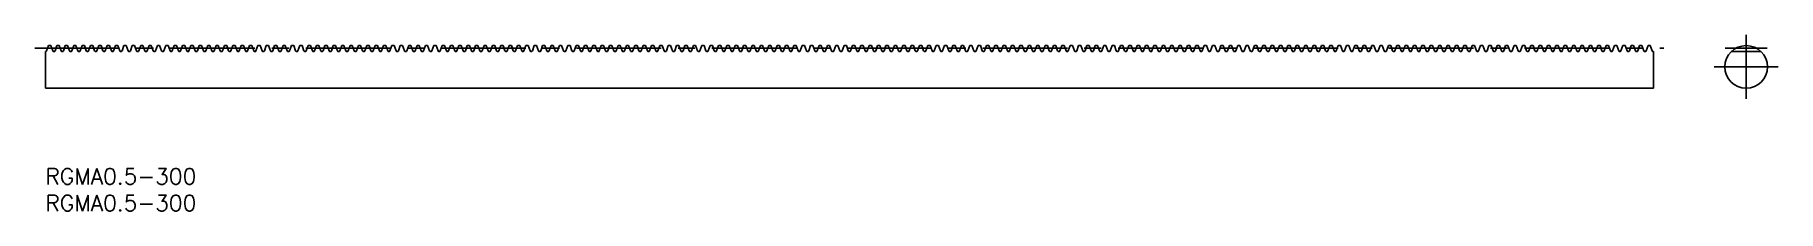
# Model space of a CAD drawing. Extents: x -2 to 325, y -8 to 25.
import ezdxf

# ---------------------------------------------------------------- set-up
doc = ezdxf.new("R2010")
doc.units = 0
doc.header["$LTSCALE"] = 0.5
doc.linetypes.add('CENTER', pattern=[50.8, 31.75, -6.35, 6.35, -6.35])
for name, color, linetype in [('MSM_CENTER', 1, 'CENTER'), ('MSM_CONTINUOUS', 7, 'CONTINUOUS'), ('MSM_PART_NUMBER', 7, 'CONTINUOUS')]:
    doc.layers.add(name, color=color, linetype=linetype)
doc.styles.get("Standard").update_dxf_attribs({"font": 'txt.shx', "height": 3, "bigfont": 'bigfont.shx'})

msp = doc.modelspace()

# ---------------------------------------------------------------- texts
at = {"layer": 'MSM_PART_NUMBER', "linetype": 'CONTINUOUS'}
for p in [(0, -3), (0, -8)]:
    msp.add_text('RGMA0.5-300', height=3, dxfattribs=at).set_placement(p)

# ---------------------------------------------------------------- linework, layer by layer
at = {"layer": 'MSM_CENTER'}
for p, q in [((319, 25), (319, 13)), ((-2, 22.5), (303.59, 22.5)), ((322.93, 22.5), (315.07, 22.5)), ((325, 19), (313, 19))]:
    msp.add_line(p, q, dxfattribs=at)
at = {"layer": 'MSM_CONTINUOUS'}
for p, q in [((0.21, 22), (0.57, 23)), ((0.99, 23), (0.57, 23)), ((0.99, 23), (1.36, 22)), ((1.78, 22), (2.14, 23)), ((2.57, 23), (2.14, 23)), ((2.57, 23), (2.93, 22)), ((3.35, 22), (3.71, 23)), ((4.14, 23), (3.71, 23)), ((4.14, 23), (4.5, 22)), ((4.92, 22), (5.29, 23)), ((5.71, 23), (5.29, 23)), ((5.71, 23), (6.07, 22)), ((6.49, 22), (6.86, 23)), ((7.28, 23), (6.86, 23)), ((7.28, 23), (7.64, 22)), ((8.06, 22), (8.43, 23)), ((8.85, 23), (8.43, 23)), ((8.85, 23), (9.21, 22)), ((9.63, 22), (10, 23)), ((10.42, 23), (10, 23)), ((10.42, 23), (10.78, 22)), ((11.2, 22), (11.57, 23)), ((11.99, 23), (11.57, 23)), ((11.99, 23), (12.35, 22)), ((12.78, 22), (13.14, 23)), ((13.56, 23), (13.14, 23)), ((13.56, 23), (13.92, 22)), ((14.35, 22), (14.71, 23)), ((15.13, 23), (14.71, 23)), ((15.13, 23), (15.5, 22)), ((15.92, 22), (16.28, 23)), ((16.7, 23), (16.28, 23)), ((16.7, 23), (17.07, 22)), ((17.49, 22), (17.85, 23)), ((18.27, 23), (17.85, 23)), ((18.27, 23), (18.64, 22)), ((19.06, 22), (19.42, 23)), ((19.84, 23), (19.42, 23)), ((19.84, 23), (20.21, 22)), ((20.63, 22), (20.99, 23)), ((21.41, 23), (20.99, 23)), ((21.41, 23), (21.78, 22)), ((22.2, 22), (22.56, 23)), ((22.99, 23), (22.56, 23)), ((22.99, 23), (23.35, 22)), ((23.77, 22), (24.13, 23)), ((24.56, 23), (24.13, 23)), ((24.56, 23), (24.92, 22)), ((25.34, 22), (25.71, 23)), ((26.13, 23), (25.71, 23)), ((26.13, 23), (26.49, 22)), ((26.91, 22), (27.28, 23)), ((27.7, 23), (27.28, 23)), ((27.7, 23), (28.06, 22)), ((28.48, 22), (28.85, 23)), ((29.27, 23), (28.85, 23)), ((29.27, 23), (29.63, 22)), ((30.05, 22), (30.42, 23)), ((30.84, 23), (30.42, 23)), ((30.84, 23), (31.2, 22)), ((31.62, 22), (31.99, 23)), ((32.41, 23), (31.99, 23)), ((32.41, 23), (32.77, 22)), ((33.2, 22), (33.56, 23)), ((33.98, 23), (33.56, 23)), ((33.98, 23), (34.35, 22)), ((34.77, 22), (35.13, 23)), ((35.55, 23), (35.13, 23)), ((35.55, 23), (35.92, 22)), ((36.34, 22), (36.7, 23)), ((37.12, 23), (36.7, 23)), ((37.12, 23), (37.49, 22)), ((37.91, 22), (38.27, 23)), ((38.69, 23), (38.27, 23)), ((38.69, 23), (39.06, 22)), ((39.48, 22), (39.84, 23)), ((40.26, 23), (39.84, 23)), ((40.26, 23), (40.63, 22)), ((41.05, 22), (41.41, 23)), ((41.84, 23), (41.41, 23)), ((41.84, 23), (42.2, 22)), ((42.62, 22), (42.98, 23)), ((43.41, 23), (42.98, 23)), ((43.41, 23), (43.77, 22)), ((44.19, 22), (44.56, 23)), ((44.98, 23), (44.56, 23)), ((44.98, 23), (45.34, 22)), ((45.76, 22), (46.13, 23)), ((46.55, 23), (46.13, 23)), ((46.55, 23), (46.91, 22)), ((47.33, 22), (47.7, 23)), ((48.12, 23), (47.7, 23)), ((48.12, 23), (48.48, 22)), ((48.9, 22), (49.27, 23)), ((49.69, 23), (49.27, 23)), ((49.69, 23), (50.05, 22)), ((50.47, 22), (50.84, 23)), ((51.26, 23), (50.84, 23)), ((51.26, 23), (51.62, 22)), ((52.05, 22), (52.41, 23)), ((52.83, 23), (52.41, 23)), ((52.83, 23), (53.19, 22)), ((53.62, 22), (53.98, 23)), ((54.4, 23), (53.98, 23)), ((54.4, 23), (54.77, 22)), ((55.19, 22), (55.55, 23)), ((55.97, 23), (55.55, 23)), ((55.97, 23), (56.34, 22)), ((56.76, 22), (57.12, 23)), ((57.54, 23), (57.12, 23)), ((57.54, 23), (57.91, 22)), ((58.33, 22), (58.69, 23)), ((59.11, 23), (58.69, 23)), ((59.11, 23), (59.48, 22)), ((59.9, 22), (60.26, 23)), ((60.68, 23), (60.26, 23)), ((60.68, 23), (61.05, 22)), ((61.47, 22), (61.83, 23)), ((62.26, 23), (61.83, 23)), ((62.26, 23), (62.62, 22)), ((63.04, 22), (63.4, 23)), ((63.83, 23), (63.4, 23)), ((63.83, 23), (64.19, 22)), ((64.61, 22), (64.98, 23)), ((65.4, 23), (64.98, 23)), ((65.4, 23), (65.76, 22)), ((66.18, 22), (66.55, 23)), ((66.97, 23), (66.55, 23)), ((66.97, 23), (67.33, 22)), ((67.75, 22), (68.12, 23)), ((68.54, 23), (68.12, 23)), ((68.54, 23), (68.9, 22)), ((69.32, 22), (69.69, 23)), ((70.11, 23), (69.69, 23)), ((70.11, 23), (70.47, 22)), ((70.89, 22), (71.26, 23)), ((71.68, 23), (71.26, 23)), ((71.68, 23), (72.04, 22)), ((72.47, 22), (72.83, 23)), ((73.25, 23), (72.83, 23)), ((73.25, 23), (73.62, 22)), ((74.04, 22), (74.4, 23)), ((74.82, 23), (74.4, 23)), ((74.82, 23), (75.19, 22)), ((75.61, 22), (75.97, 23)), ((76.39, 23), (75.97, 23)), ((76.39, 23), (76.76, 22)), ((77.18, 22), (77.54, 23)), ((77.96, 23), (77.54, 23)), ((77.96, 23), (78.33, 22)), ((78.75, 22), (79.11, 23)), ((79.53, 23), (79.11, 23)), ((79.53, 23), (79.9, 22)), ((80.32, 22), (80.68, 23)), ((81.11, 23), (80.68, 23)), ((81.11, 23), (81.47, 22)), ((81.89, 22), (82.25, 23)), ((82.68, 23), (82.25, 23)), ((82.68, 23), (83.04, 22)), ((83.46, 22), (83.83, 23)), ((84.25, 23), (83.83, 23)), ((84.25, 23), (84.61, 22)), ((85.03, 22), (85.4, 23)), ((85.82, 23), (85.4, 23)), ((85.82, 23), (86.18, 22)), ((86.6, 22), (86.97, 23)), ((87.39, 23), (86.97, 23)), ((87.39, 23), (87.75, 22)), ((88.17, 22), (88.54, 23)), ((88.96, 23), (88.54, 23)), ((88.96, 23), (89.32, 22)), ((89.74, 22), (90.11, 23)), ((90.53, 23), (90.11, 23)), ((90.53, 23), (90.89, 22)), ((91.32, 22), (91.68, 23)), ((92.1, 23), (91.68, 23)), ((92.1, 23), (92.46, 22)), ((92.89, 22), (93.25, 23)), ((93.67, 23), (93.25, 23)), ((93.67, 23), (94.04, 22)), ((94.46, 22), (94.82, 23)), ((95.24, 23), (94.82, 23)), ((95.24, 23), (95.61, 22)), ((96.03, 22), (96.39, 23)), ((96.81, 23), (96.39, 23)), ((96.81, 23), (97.18, 22)), ((97.6, 22), (97.96, 23)), ((98.38, 23), (97.96, 23)), ((98.38, 23), (98.75, 22)), ((99.17, 22), (99.53, 23)), ((99.95, 23), (99.53, 23)), ((99.95, 23), (100.32, 22)), ((100.74, 22), (101.1, 23)), ((101.53, 23), (101.1, 23)), ((101.53, 23), (101.89, 22)), ((102.31, 22), (102.67, 23)), ((103.1, 23), (102.67, 23)), ((103.1, 23), (103.46, 22)), ((103.88, 22), (104.25, 23)), ((104.67, 23), (104.25, 23)), ((104.67, 23), (105.03, 22)), ((105.45, 22), (105.82, 23)), ((106.24, 23), (105.82, 23)), ((106.24, 23), (106.6, 22)), ((107.02, 22), (107.39, 23)), ((107.81, 23), (107.39, 23)), ((107.81, 23), (108.17, 22)), ((108.59, 22), (108.96, 23)), ((109.38, 23), (108.96, 23)), ((109.38, 23), (109.74, 22)), ((110.16, 22), (110.53, 23)), ((110.95, 23), (110.53, 23)), ((110.95, 23), (111.31, 22)), ((111.74, 22), (112.1, 23)), ((112.52, 23), (112.1, 23)), ((112.52, 23), (112.89, 22)), ((113.31, 22), (113.67, 23)), ((114.09, 23), (113.67, 23)), ((114.09, 23), (114.46, 22)), ((114.88, 22), (115.24, 23)), ((115.66, 23), (115.24, 23)), ((115.66, 23), (116.03, 22)), ((116.45, 22), (116.81, 23)), ((117.23, 23), (116.81, 23)), ((117.23, 23), (117.6, 22)), ((118.02, 22), (118.38, 23)), ((118.8, 23), (118.38, 23)), ((118.8, 23), (119.17, 22)), ((119.59, 22), (119.95, 23)), ((120.38, 23), (119.95, 23)), ((120.38, 23), (120.74, 22)), ((121.16, 22), (121.52, 23)), ((121.95, 23), (121.52, 23)), ((121.95, 23), (122.31, 22)), ((122.73, 22), (123.1, 23)), ((123.52, 23), (123.1, 23)), ((123.52, 23), (123.88, 22)), ((124.3, 22), (124.67, 23)), ((125.09, 23), (124.67, 23)), ((125.09, 23), (125.45, 22)), ((125.87, 22), (126.24, 23)), ((126.66, 23), (126.24, 23)), ((126.66, 23), (127.02, 22)), ((127.44, 22), (127.81, 23)), ((128.23, 23), (127.81, 23)), ((128.23, 23), (128.59, 22)), ((129.01, 22), (129.38, 23)), ((129.8, 23), (129.38, 23)), ((129.8, 23), (130.16, 22)), ((130.59, 22), (130.95, 23)), ((131.37, 23), (130.95, 23)), ((131.37, 23), (131.73, 22)), ((132.16, 22), (132.52, 23)), ((132.94, 23), (132.52, 23)), ((132.94, 23), (133.31, 22)), ((133.73, 22), (134.09, 23)), ((134.51, 23), (134.09, 23)), ((134.51, 23), (134.88, 22)), ((135.3, 22), (135.66, 23)), ((136.08, 23), (135.66, 23)), ((136.08, 23), (136.45, 22)), ((136.87, 22), (137.23, 23)), ((137.65, 23), (137.23, 23)), ((137.65, 23), (138.02, 22)), ((138.44, 22), (138.8, 23)), ((139.22, 23), (138.8, 23)), ((139.22, 23), (139.59, 22)), ((140.01, 22), (140.37, 23)), ((140.8, 23), (140.37, 23)), ((140.8, 23), (141.16, 22)), ((141.58, 22), (141.94, 23)), ((142.37, 23), (141.94, 23)), ((142.37, 23), (142.73, 22)), ((143.15, 22), (143.52, 23)), ((143.94, 23), (143.52, 23)), ((143.94, 23), (144.3, 22)), ((144.72, 22), (145.09, 23)), ((145.51, 23), (145.09, 23)), ((145.51, 23), (145.87, 22)), ((146.29, 22), (146.66, 23)), ((147.08, 23), (146.66, 23)), ((147.08, 23), (147.44, 22)), ((147.86, 22), (148.23, 23)), ((148.65, 23), (148.23, 23)), ((148.65, 23), (149.01, 22)), ((149.43, 22), (149.8, 23)), ((150.22, 23), (149.8, 23)), ((150.22, 23), (150.58, 22)), ((151.01, 22), (151.37, 23)), ((151.79, 23), (151.37, 23)), ((151.79, 23), (152.16, 22)), ((152.58, 22), (152.94, 23)), ((153.36, 23), (152.94, 23)), ((153.36, 23), (153.73, 22)), ((154.15, 22), (154.51, 23)), ((154.93, 23), (154.51, 23)), ((154.93, 23), (155.3, 22)), ((155.72, 22), (156.08, 23)), ((156.5, 23), (156.08, 23)), ((156.5, 23), (156.87, 22)), ((157.29, 22), (157.65, 23)), ((158.07, 23), (157.65, 23)), ((158.07, 23), (158.44, 22)), ((158.86, 22), (159.22, 23)), ((159.65, 23), (159.22, 23)), ((159.65, 23), (160.01, 22)), ((160.43, 22), (160.79, 23)), ((161.22, 23), (160.79, 23)), ((161.22, 23), (161.58, 22)), ((162, 22), (162.37, 23)), ((162.79, 23), (162.37, 23)), ((162.79, 23), (163.15, 22)), ((163.57, 22), (163.94, 23)), ((164.36, 23), (163.94, 23)), ((164.36, 23), (164.72, 22)), ((165.14, 22), (165.51, 23)), ((165.93, 23), (165.51, 23)), ((165.93, 23), (166.29, 22)), ((166.71, 22), (167.08, 23)), ((167.5, 23), (167.08, 23)), ((167.5, 23), (167.86, 22)), ((168.28, 22), (168.65, 23)), ((169.07, 23), (168.65, 23)), ((169.07, 23), (169.43, 22)), ((169.86, 22), (170.22, 23)), ((170.64, 23), (170.22, 23)), ((170.64, 23), (171, 22)), ((171.43, 22), (171.79, 23)), ((172.21, 23), (171.79, 23)), ((172.21, 23), (172.58, 22)), ((173, 22), (173.36, 23)), ((173.78, 23), (173.36, 23)), ((173.78, 23), (174.15, 22)), ((174.57, 22), (174.93, 23)), ((175.35, 23), (174.93, 23)), ((175.35, 23), (175.72, 22)), ((176.14, 22), (176.5, 23)), ((176.92, 23), (176.5, 23)), ((176.92, 23), (177.29, 22)), ((177.71, 22), (178.07, 23)), ((178.49, 23), (178.07, 23)), ((178.49, 23), (178.86, 22)), ((179.28, 22), (179.64, 23)), ((180.07, 23), (179.64, 23)), ((180.07, 23), (180.43, 22)), ((180.85, 22), (181.21, 23)), ((181.64, 23), (181.21, 23)), ((181.64, 23), (182, 22)), ((182.42, 22), (182.79, 23)), ((183.21, 23), (182.79, 23)), ((183.21, 23), (183.57, 22)), ((183.99, 22), (184.36, 23)), ((184.78, 23), (184.36, 23)), ((184.78, 23), (185.14, 22)), ((185.56, 22), (185.93, 23)), ((186.35, 23), (185.93, 23)), ((186.35, 23), (186.71, 22)), ((187.13, 22), (187.5, 23)), ((187.92, 23), (187.5, 23)), ((187.92, 23), (188.28, 22)), ((188.7, 22), (189.07, 23)), ((189.49, 23), (189.07, 23)), ((189.49, 23), (189.85, 22)), ((190.28, 22), (190.64, 23)), ((191.06, 23), (190.64, 23)), ((191.06, 23), (191.43, 22)), ((191.85, 22), (192.21, 23)), ((192.63, 23), (192.21, 23)), ((192.63, 23), (193, 22)), ((193.42, 22), (193.78, 23)), ((194.2, 23), (193.78, 23)), ((194.2, 23), (194.57, 22)), ((194.99, 22), (195.35, 23)), ((195.77, 23), (195.35, 23)), ((195.77, 23), (196.14, 22)), ((196.56, 22), (196.92, 23)), ((197.34, 23), (196.92, 23)), ((197.34, 23), (197.71, 22)), ((198.13, 22), (198.49, 23)), ((198.92, 23), (198.49, 23)), ((198.92, 23), (199.28, 22)), ((199.7, 22), (200.06, 23)), ((200.49, 23), (200.06, 23)), ((200.49, 23), (200.85, 22)), ((201.27, 22), (201.64, 23)), ((202.06, 23), (201.64, 23)), ((202.06, 23), (202.42, 22)), ((202.84, 22), (203.21, 23)), ((203.63, 23), (203.21, 23)), ((203.63, 23), (203.99, 22)), ((204.41, 22), (204.78, 23)), ((205.2, 23), (204.78, 23)), ((205.2, 23), (205.56, 22)), ((205.98, 22), (206.35, 23)), ((206.77, 23), (206.35, 23)), ((206.77, 23), (207.13, 22)), ((207.55, 22), (207.92, 23)), ((208.34, 23), (207.92, 23)), ((208.34, 23), (208.7, 22)), ((209.13, 22), (209.49, 23)), ((209.91, 23), (209.49, 23)), ((209.91, 23), (210.27, 22)), ((210.7, 22), (211.06, 23)), ((211.48, 23), (211.06, 23)), ((211.48, 23), (211.85, 22)), ((212.27, 22), (212.63, 23)), ((213.05, 23), (212.63, 23)), ((213.05, 23), (213.42, 22)), ((213.84, 22), (214.2, 23)), ((214.62, 23), (214.2, 23)), ((214.62, 23), (214.99, 22)), ((215.41, 22), (215.77, 23)), ((216.19, 23), (215.77, 23)), ((216.19, 23), (216.56, 22)), ((216.98, 22), (217.34, 23)), ((217.76, 23), (217.34, 23)), ((217.76, 23), (218.13, 22)), ((218.55, 22), (218.91, 23)), ((219.34, 23), (218.91, 23)), ((219.34, 23), (219.7, 22)), ((220.12, 22), (220.48, 23)), ((220.91, 23), (220.48, 23)), ((220.91, 23), (221.27, 22)), ((221.69, 22), (222.06, 23)), ((222.48, 23), (222.06, 23)), ((222.48, 23), (222.84, 22)), ((223.26, 22), (223.63, 23)), ((224.05, 23), (223.63, 23)), ((224.05, 23), (224.41, 22)), ((224.83, 22), (225.2, 23)), ((225.62, 23), (225.2, 23)), ((225.62, 23), (225.98, 22)), ((226.4, 22), (226.77, 23)), ((227.19, 23), (226.77, 23)), ((227.19, 23), (227.55, 22)), ((227.97, 22), (228.34, 23)), ((228.76, 23), (228.34, 23)), ((228.76, 23), (229.12, 22)), ((229.55, 22), (229.91, 23)), ((230.33, 23), (229.91, 23)), ((230.33, 23), (230.7, 22)), ((231.12, 22), (231.48, 23)), ((231.9, 23), (231.48, 23)), ((231.9, 23), (232.27, 22)), ((232.69, 22), (233.05, 23)), ((233.47, 23), (233.05, 23)), ((233.47, 23), (233.84, 22)), ((234.26, 22), (234.62, 23)), ((235.04, 23), (234.62, 23)), ((235.04, 23), (235.41, 22)), ((235.83, 22), (236.19, 23)), ((236.61, 23), (236.19, 23)), ((236.61, 23), (236.98, 22)), ((237.4, 22), (237.76, 23)), ((238.19, 23), (237.76, 23)), ((238.19, 23), (238.55, 22)), ((238.97, 22), (239.33, 23)), ((239.76, 23), (239.33, 23)), ((239.76, 23), (240.12, 22)), ((240.54, 22), (240.91, 23)), ((241.33, 23), (240.91, 23)), ((241.33, 23), (241.69, 22)), ((242.11, 22), (242.48, 23)), ((242.9, 23), (242.48, 23)), ((242.9, 23), (243.26, 22)), ((243.68, 22), (244.05, 23)), ((244.47, 23), (244.05, 23)), ((244.47, 23), (244.83, 22)), ((245.25, 22), (245.62, 23)), ((246.04, 23), (245.62, 23)), ((246.04, 23), (246.4, 22)), ((246.82, 22), (247.19, 23)), ((247.61, 23), (247.19, 23)), ((247.61, 23), (247.97, 22)), ((248.4, 22), (248.76, 23)), ((249.18, 23), (248.76, 23)), ((249.18, 23), (249.54, 22)), ((249.97, 22), (250.33, 23)), ((250.75, 23), (250.33, 23)), ((250.75, 23), (251.12, 22)), ((251.54, 22), (251.9, 23)), ((252.32, 23), (251.9, 23)), ((252.32, 23), (252.69, 22)), ((253.11, 22), (253.47, 23)), ((253.89, 23), (253.47, 23)), ((253.89, 23), (254.26, 22)), ((254.68, 22), (255.04, 23)), ((255.46, 23), (255.04, 23)), ((255.46, 23), (255.83, 22)), ((256.25, 22), (256.61, 23)), ((257.03, 23), (256.61, 23)), ((257.03, 23), (257.4, 22)), ((257.82, 22), (258.18, 23)), ((258.61, 23), (258.18, 23)), ((258.61, 23), (258.97, 22)), ((259.39, 22), (259.75, 23)), ((260.18, 23), (259.75, 23)), ((260.18, 23), (260.54, 22)), ((260.96, 22), (261.33, 23)), ((261.75, 23), (261.33, 23)), ((261.75, 23), (262.11, 22)), ((262.53, 22), (262.9, 23)), ((263.32, 23), (262.9, 23)), ((263.32, 23), (263.68, 22)), ((264.1, 22), (264.47, 23)), ((264.89, 23), (264.47, 23)), ((264.89, 23), (265.25, 22)), ((265.67, 22), (266.04, 23)), ((266.46, 23), (266.04, 23)), ((266.46, 23), (266.82, 22)), ((267.24, 22), (267.61, 23)), ((268.03, 23), (267.61, 23)), ((268.03, 23), (268.39, 22)), ((268.82, 22), (269.18, 23)), ((269.6, 23), (269.18, 23)), ((269.6, 23), (269.97, 22)), ((270.39, 22), (270.75, 23)), ((271.17, 23), (270.75, 23)), ((271.17, 23), (271.54, 22)), ((271.96, 22), (272.32, 23)), ((272.74, 23), (272.32, 23)), ((272.74, 23), (273.11, 22)), ((273.53, 22), (273.89, 23)), ((274.31, 23), (273.89, 23)), ((274.31, 23), (274.68, 22)), ((275.1, 22), (275.46, 23)), ((275.88, 23), (275.46, 23)), ((275.88, 23), (276.25, 22)), ((276.67, 22), (277.03, 23)), ((277.46, 23), (277.03, 23)), ((277.46, 23), (277.82, 22)), ((278.24, 22), (278.6, 23)), ((279.03, 23), (278.6, 23)), ((279.03, 23), (279.39, 22)), ((279.81, 22), (280.18, 23)), ((280.6, 23), (280.18, 23)), ((280.6, 23), (280.96, 22)), ((281.38, 22), (281.75, 23)), ((282.17, 23), (281.75, 23)), ((282.17, 23), (282.53, 22)), ((282.95, 22), (283.32, 23)), ((283.74, 23), (283.32, 23)), ((283.74, 23), (284.1, 22)), ((284.52, 22), (284.89, 23)), ((285.31, 23), (284.89, 23)), ((285.31, 23), (285.67, 22)), ((286.09, 22), (286.46, 23)), ((286.88, 23), (286.46, 23)), ((286.88, 23), (287.24, 22)), ((287.67, 22), (288.03, 23)), ((288.45, 23), (288.03, 23)), ((288.45, 23), (288.81, 22)), ((289.24, 22), (289.6, 23)), ((290.02, 23), (289.6, 23)), ((290.02, 23), (290.39, 22)), ((290.81, 22), (291.17, 23)), ((291.59, 23), (291.17, 23)), ((291.59, 23), (291.96, 22)), ((292.38, 22), (292.74, 23)), ((293.16, 23), (292.74, 23)), ((293.16, 23), (293.53, 22)), ((293.95, 22), (294.31, 23)), ((294.73, 23), (294.31, 23)), ((294.73, 23), (295.1, 22)), ((295.52, 22), (295.88, 23)), ((296.3, 23), (295.88, 23)), ((296.3, 23), (296.67, 22)), ((297.09, 22), (297.45, 23)), ((297.88, 23), (297.45, 23)), ((297.88, 23), (298.24, 22)), ((298.66, 22), (299.02, 23)), ((299.45, 23), (299.02, 23)), ((299.45, 23), (299.81, 22)), ((300.23, 22), (300.6, 23)), ((301.02, 23), (300.6, 23)), ((301.02, 23), (301.38, 22)), ((0, 21.88), (0.03, 21.88)), ((0, 21.88), (0, 15)), ((1.54, 21.88), (1.6, 21.88)), ((3.11, 21.88), (3.17, 21.88)), ((4.68, 21.88), (4.74, 21.88)), ((6.25, 21.88), (6.31, 21.88)), ((7.82, 21.88), (7.88, 21.88)), ((9.39, 21.88), (9.46, 21.88)), ((10.96, 21.88), (11.03, 21.88)), ((12.53, 21.88), (12.6, 21.88)), ((14.1, 21.88), (14.17, 21.88)), ((15.67, 21.88), (15.74, 21.88)), ((17.24, 21.88), (17.31, 21.88)), ((18.82, 21.88), (18.88, 21.88)), ((20.39, 21.88), (20.45, 21.88)), ((21.96, 21.88), (22.02, 21.88)), ((23.53, 21.88), (23.59, 21.88)), ((25.1, 21.88), (25.16, 21.88)), ((26.67, 21.88), (26.73, 21.88)), ((28.24, 21.88), (28.3, 21.88)), ((29.81, 21.88), (29.88, 21.88)), ((31.38, 21.88), (31.45, 21.88)), ((32.95, 21.88), (33.02, 21.88)), ((34.52, 21.88), (34.59, 21.88)), ((36.09, 21.88), (36.16, 21.88)), ((37.67, 21.88), (37.73, 21.88)), ((39.24, 21.88), (39.3, 21.88)), ((40.81, 21.88), (40.87, 21.88)), ((42.38, 21.88), (42.44, 21.88)), ((43.95, 21.88), (44.01, 21.88)), ((45.52, 21.88), (45.58, 21.88)), ((47.09, 21.88), (47.15, 21.88)), ((48.66, 21.88), (48.73, 21.88)), ((50.23, 21.88), (50.3, 21.88)), ((51.8, 21.88), (51.87, 21.88)), ((53.37, 21.88), (53.44, 21.88)), ((54.94, 21.88), (55.01, 21.88)), ((56.51, 21.88), (56.58, 21.88)), ((58.09, 21.88), (58.15, 21.88)), ((59.66, 21.88), (59.72, 21.88)), ((61.23, 21.88), (61.29, 21.88)), ((62.8, 21.88), (62.86, 21.88)), ((64.37, 21.88), (64.43, 21.88)), ((65.94, 21.88), (66, 21.88)), ((67.51, 21.88), (67.57, 21.88)), ((69.08, 21.88), (69.15, 21.88)), ((70.65, 21.88), (70.72, 21.88)), ((72.22, 21.88), (72.29, 21.88)), ((73.79, 21.88), (73.86, 21.88)), ((75.36, 21.88), (75.43, 21.88)), ((76.94, 21.88), (77, 21.88)), ((78.51, 21.88), (78.57, 21.88)), ((80.08, 21.88), (80.14, 21.88)), ((81.65, 21.88), (81.71, 21.88)), ((83.22, 21.88), (83.28, 21.88)), ((84.79, 21.88), (84.85, 21.88)), ((86.36, 21.88), (86.42, 21.88)), ((87.93, 21.88), (88, 21.88)), ((89.5, 21.88), (89.57, 21.88)), ((91.07, 21.88), (91.14, 21.88)), ((92.64, 21.88), (92.71, 21.88)), ((94.21, 21.88), (94.28, 21.88)), ((95.78, 21.88), (95.85, 21.88)), ((97.36, 21.88), (97.42, 21.88)), ((98.93, 21.88), (98.99, 21.88)), ((100.5, 21.88), (100.56, 21.88)), ((102.07, 21.88), (102.13, 21.88)), ((103.64, 21.88), (103.7, 21.88)), ((105.21, 21.88), (105.27, 21.88)), ((106.78, 21.88), (106.84, 21.88)), ((108.35, 21.88), (108.42, 21.88)), ((109.92, 21.88), (109.99, 21.88)), ((111.49, 21.88), (111.56, 21.88)), ((113.06, 21.88), (113.13, 21.88)), ((114.63, 21.88), (114.7, 21.88)), ((116.21, 21.88), (116.27, 21.88)), ((117.78, 21.88), (117.84, 21.88)), ((119.35, 21.88), (119.41, 21.88)), ((120.92, 21.88), (120.98, 21.88)), ((122.49, 21.88), (122.55, 21.88)), ((124.06, 21.88), (124.12, 21.88)), ((125.63, 21.88), (125.69, 21.88)), ((127.2, 21.88), (127.27, 21.88)), ((128.77, 21.88), (128.84, 21.88)), ((130.34, 21.88), (130.41, 21.88)), ((131.91, 21.88), (131.98, 21.88)), ((133.48, 21.88), (133.55, 21.88)), ((135.05, 21.88), (135.12, 21.88)), ((136.63, 21.88), (136.69, 21.88)), ((138.2, 21.88), (138.26, 21.88)), ((139.77, 21.88), (139.83, 21.88)), ((141.34, 21.88), (141.4, 21.88)), ((142.91, 21.88), (142.97, 21.88)), ((144.48, 21.88), (144.54, 21.88)), ((146.05, 21.88), (146.11, 21.88)), ((147.62, 21.88), (147.69, 21.88)), ((149.19, 21.88), (149.26, 21.88)), ((150.76, 21.88), (150.83, 21.88)), ((152.33, 21.88), (152.4, 21.88)), ((153.9, 21.88), (153.97, 21.88)), ((155.48, 21.88), (155.54, 21.88)), ((157.05, 21.88), (157.11, 21.88)), ((158.62, 21.88), (158.68, 21.88)), ((160.19, 21.88), (160.25, 21.88)), ((161.76, 21.88), (161.82, 21.88)), ((163.33, 21.88), (163.39, 21.88)), ((164.9, 21.88), (164.96, 21.88)), ((166.47, 21.88), (166.54, 21.88)), ((168.04, 21.88), (168.11, 21.88)), ((169.61, 21.88), (169.68, 21.88)), ((171.18, 21.88), (171.25, 21.88)), ((172.75, 21.88), (172.82, 21.88)), ((174.32, 21.88), (174.39, 21.88)), ((175.9, 21.88), (175.96, 21.88)), ((177.47, 21.88), (177.53, 21.88)), ((179.04, 21.88), (179.1, 21.88)), ((180.61, 21.88), (180.67, 21.88)), ((182.18, 21.88), (182.24, 21.88)), ((183.75, 21.88), (183.81, 21.88)), ((185.32, 21.88), (185.38, 21.88)), ((186.89, 21.88), (186.96, 21.88)), ((188.46, 21.88), (188.53, 21.88)), ((190.03, 21.88), (190.1, 21.88)), ((191.6, 21.88), (191.67, 21.88)), ((193.17, 21.88), (193.24, 21.88)), ((194.75, 21.88), (194.81, 21.88)), ((196.32, 21.88), (196.38, 21.88)), ((197.89, 21.88), (197.95, 21.88)), ((199.46, 21.88), (199.52, 21.88)), ((201.03, 21.88), (201.09, 21.88)), ((202.6, 21.88), (202.66, 21.88)), ((204.17, 21.88), (204.23, 21.88)), ((205.74, 21.88), (205.81, 21.88)), ((207.31, 21.88), (207.38, 21.88)), ((208.88, 21.88), (208.95, 21.88)), ((210.45, 21.88), (210.52, 21.88)), ((212.02, 21.88), (212.09, 21.88)), ((213.59, 21.88), (213.66, 21.88)), ((215.17, 21.88), (215.23, 21.88)), ((216.74, 21.88), (216.8, 21.88)), ((218.31, 21.88), (218.37, 21.88)), ((219.88, 21.88), (219.94, 21.88)), ((221.45, 21.88), (221.51, 21.88)), ((223.02, 21.88), (223.08, 21.88)), ((224.59, 21.88), (224.65, 21.88)), ((226.16, 21.88), (226.23, 21.88)), ((227.73, 21.88), (227.8, 21.88)), ((229.3, 21.88), (229.37, 21.88)), ((230.87, 21.88), (230.94, 21.88)), ((232.44, 21.88), (232.51, 21.88)), ((234.02, 21.88), (234.08, 21.88)), ((235.59, 21.88), (235.65, 21.88)), ((237.16, 21.88), (237.22, 21.88)), ((238.73, 21.88), (238.79, 21.88)), ((240.3, 21.88), (240.36, 21.88)), ((241.87, 21.88), (241.93, 21.88)), ((243.44, 21.88), (243.5, 21.88)), ((245.01, 21.88), (245.08, 21.88)), ((246.58, 21.88), (246.65, 21.88)), ((248.15, 21.88), (248.22, 21.88)), ((249.72, 21.88), (249.79, 21.88)), ((251.29, 21.88), (251.36, 21.88)), ((252.86, 21.88), (252.93, 21.88)), ((254.44, 21.88), (254.5, 21.88)), ((256.01, 21.88), (256.07, 21.88)), ((257.58, 21.88), (257.64, 21.88)), ((259.15, 21.88), (259.21, 21.88)), ((260.72, 21.88), (260.78, 21.88)), ((262.29, 21.88), (262.35, 21.88)), ((263.86, 21.88), (263.92, 21.88)), ((265.43, 21.88), (265.5, 21.88)), ((267, 21.88), (267.07, 21.88)), ((268.57, 21.88), (268.64, 21.88)), ((270.14, 21.88), (270.21, 21.88)), ((271.71, 21.88), (271.78, 21.88)), ((273.29, 21.88), (273.35, 21.88)), ((274.86, 21.88), (274.92, 21.88)), ((276.43, 21.88), (276.49, 21.88)), ((278, 21.88), (278.06, 21.88)), ((279.57, 21.88), (279.63, 21.88)), ((281.14, 21.88), (281.2, 21.88)), ((282.71, 21.88), (282.77, 21.88)), ((284.28, 21.88), (284.35, 21.88)), ((285.85, 21.88), (285.92, 21.88)), ((287.42, 21.88), (287.49, 21.88)), ((288.99, 21.88), (289.06, 21.88)), ((290.56, 21.88), (290.63, 21.88)), ((292.13, 21.88), (292.2, 21.88)), ((293.71, 21.88), (293.77, 21.88)), ((295.28, 21.88), (295.34, 21.88)), ((296.85, 21.88), (296.91, 21.88)), ((298.42, 21.88), (298.48, 21.88)), ((299.99, 21.88), (300.05, 21.88)), ((301.56, 21.88), (301.59, 21.88)), ((301.59, 21.88), (301.59, 15)), ((321.78, 21.88), (316.22, 21.88)), ((0, 15), (301.59, 15))]:
    msp.add_line(p, q, dxfattribs=at)
for points in [[(0.03, 21.88, 0), (0.08, 21.88, 0), (0.12, 21.9, 0), (0.15, 21.92, 0), (0.17, 21.93, 0), (0.19, 21.97, 0), (0.21, 22, 0)], [(1.36, 22, 0), (1.37, 21.97, 0), (1.39, 21.94, 0), (1.44, 21.9, 0), (1.48, 21.88, 0), (1.53, 21.88, 0), (1.54, 21.88, 0)], [(1.6, 21.88, 0), (1.65, 21.88, 0), (1.69, 21.9, 0), (1.72, 21.92, 0), (1.74, 21.93, 0), (1.76, 21.97, 0), (1.78, 22, 0)], [(2.93, 22, 0), (2.94, 21.97, 0), (2.96, 21.94, 0), (3.01, 21.9, 0), (3.05, 21.88, 0), (3.1, 21.88, 0), (3.11, 21.88, 0)], [(3.17, 21.88, 0), (3.22, 21.88, 0), (3.26, 21.9, 0), (3.29, 21.92, 0), (3.31, 21.93, 0), (3.33, 21.97, 0), (3.35, 22, 0)], [(4.5, 22, 0), (4.51, 21.97, 0), (4.54, 21.94, 0), (4.58, 21.9, 0), (4.62, 21.88, 0), (4.67, 21.88, 0), (4.68, 21.88, 0)], [(4.74, 21.88, 0), (4.79, 21.88, 0), (4.83, 21.9, 0), (4.86, 21.92, 0), (4.88, 21.93, 0), (4.91, 21.97, 0), (4.92, 22, 0)], [(6.07, 22, 0), (6.09, 21.97, 0), (6.11, 21.94, 0), (6.15, 21.9, 0), (6.19, 21.88, 0), (6.24, 21.88, 0), (6.25, 21.88, 0)], [(6.31, 21.88, 0), (6.36, 21.88, 0), (6.41, 21.9, 0), (6.43, 21.92, 0), (6.45, 21.93, 0), (6.48, 21.97, 0), (6.49, 22, 0)], [(7.64, 22, 0), (7.66, 21.97, 0), (7.68, 21.94, 0), (7.72, 21.9, 0), (7.77, 21.88, 0), (7.81, 21.88, 0), (7.82, 21.88, 0)], [(7.88, 21.88, 0), (7.93, 21.88, 0), (7.98, 21.9, 0), (8, 21.92, 0), (8.02, 21.93, 0), (8.05, 21.97, 0), (8.06, 22, 0)], [(9.21, 22, 0), (9.23, 21.97, 0), (9.25, 21.94, 0), (9.29, 21.9, 0), (9.34, 21.88, 0), (9.38, 21.88, 0), (9.39, 21.88, 0)], [(9.46, 21.88, 0), (9.5, 21.88, 0), (9.55, 21.9, 0), (9.57, 21.92, 0), (9.59, 21.93, 0), (9.62, 21.97, 0), (9.63, 22, 0)], [(10.78, 22, 0), (10.8, 21.97, 0), (10.82, 21.94, 0), (10.86, 21.9, 0), (10.91, 21.88, 0), (10.95, 21.88, 0), (10.96, 21.88, 0)], [(11.03, 21.88, 0), (11.07, 21.88, 0), (11.12, 21.9, 0), (11.14, 21.92, 0), (11.16, 21.93, 0), (11.19, 21.97, 0), (11.2, 22, 0)], [(12.35, 22, 0), (12.37, 21.97, 0), (12.39, 21.94, 0), (12.43, 21.9, 0), (12.48, 21.88, 0), (12.52, 21.88, 0), (12.53, 21.88, 0)], [(12.6, 21.88, 0), (12.65, 21.88, 0), (12.69, 21.9, 0), (12.71, 21.92, 0), (12.73, 21.93, 0), (12.76, 21.97, 0), (12.78, 22, 0)], [(13.92, 22, 0), (13.94, 21.97, 0), (13.96, 21.94, 0), (14, 21.9, 0), (14.05, 21.88, 0), (14.09, 21.88, 0), (14.1, 21.88, 0)], [(14.17, 21.88, 0), (14.22, 21.88, 0), (14.26, 21.9, 0), (14.28, 21.92, 0), (14.31, 21.93, 0), (14.33, 21.97, 0), (14.35, 22, 0)], [(15.5, 22, 0), (15.51, 21.97, 0), (15.53, 21.94, 0), (15.57, 21.9, 0), (15.62, 21.88, 0), (15.66, 21.88, 0), (15.67, 21.88, 0)], [(15.74, 21.88, 0), (15.79, 21.88, 0), (15.83, 21.9, 0), (15.86, 21.92, 0), (15.88, 21.93, 0), (15.9, 21.97, 0), (15.92, 22, 0)], [(17.07, 22, 0), (17.08, 21.97, 0), (17.1, 21.94, 0), (17.14, 21.9, 0), (17.19, 21.88, 0), (17.23, 21.88, 0), (17.24, 21.88, 0)], [(17.31, 21.88, 0), (17.36, 21.88, 0), (17.4, 21.9, 0), (17.43, 21.92, 0), (17.45, 21.93, 0), (17.47, 21.97, 0), (17.49, 22, 0)], [(18.64, 22, 0), (18.65, 21.97, 0), (18.67, 21.94, 0), (18.72, 21.9, 0), (18.76, 21.88, 0), (18.81, 21.88, 0), (18.82, 21.88, 0)], [(18.88, 21.88, 0), (18.93, 21.88, 0), (18.97, 21.9, 0), (19, 21.92, 0), (19.02, 21.93, 0), (19.04, 21.97, 0), (19.06, 22, 0)], [(20.21, 22, 0), (20.22, 21.97, 0), (20.24, 21.94, 0), (20.29, 21.9, 0), (20.33, 21.88, 0), (20.38, 21.88, 0), (20.39, 21.88, 0)], [(20.45, 21.88, 0), (20.5, 21.88, 0), (20.54, 21.9, 0), (20.57, 21.92, 0), (20.59, 21.93, 0), (20.61, 21.97, 0), (20.63, 22, 0)], [(21.78, 22, 0), (21.79, 21.97, 0), (21.81, 21.94, 0), (21.86, 21.9, 0), (21.9, 21.88, 0), (21.95, 21.88, 0), (21.96, 21.88, 0)], [(22.02, 21.88, 0), (22.07, 21.88, 0), (22.11, 21.9, 0), (22.14, 21.92, 0), (22.16, 21.93, 0), (22.18, 21.97, 0), (22.2, 22, 0)], [(23.35, 22, 0), (23.36, 21.97, 0), (23.38, 21.94, 0), (23.43, 21.9, 0), (23.47, 21.88, 0), (23.52, 21.88, 0), (23.53, 21.88, 0)], [(23.59, 21.88, 0), (23.64, 21.88, 0), (23.68, 21.9, 0), (23.71, 21.92, 0), (23.73, 21.93, 0), (23.75, 21.97, 0), (23.77, 22, 0)], [(24.92, 22, 0), (24.93, 21.97, 0), (24.96, 21.94, 0), (25, 21.9, 0), (25.04, 21.88, 0), (25.09, 21.88, 0), (25.1, 21.88, 0)], [(25.16, 21.88, 0), (25.21, 21.88, 0), (25.25, 21.9, 0), (25.28, 21.92, 0), (25.3, 21.93, 0), (25.33, 21.97, 0), (25.34, 22, 0)], [(26.49, 22, 0), (26.51, 21.97, 0), (26.53, 21.94, 0), (26.57, 21.9, 0), (26.61, 21.88, 0), (26.66, 21.88, 0), (26.67, 21.88, 0)], [(26.73, 21.88, 0), (26.78, 21.88, 0), (26.83, 21.9, 0), (26.85, 21.92, 0), (26.87, 21.93, 0), (26.9, 21.97, 0), (26.91, 22, 0)], [(28.06, 22, 0), (28.08, 21.97, 0), (28.1, 21.94, 0), (28.14, 21.9, 0), (28.19, 21.88, 0), (28.23, 21.88, 0), (28.24, 21.88, 0)], [(28.3, 21.88, 0), (28.35, 21.88, 0), (28.4, 21.9, 0), (28.42, 21.92, 0), (28.44, 21.93, 0), (28.47, 21.97, 0), (28.48, 22, 0)], [(29.63, 22, 0), (29.65, 21.97, 0), (29.67, 21.94, 0), (29.71, 21.9, 0), (29.76, 21.88, 0), (29.8, 21.88, 0), (29.81, 21.88, 0)], [(29.88, 21.88, 0), (29.92, 21.88, 0), (29.97, 21.9, 0), (29.99, 21.92, 0), (30.01, 21.93, 0), (30.04, 21.97, 0), (30.05, 22, 0)], [(31.2, 22, 0), (31.22, 21.97, 0), (31.24, 21.94, 0), (31.28, 21.9, 0), (31.33, 21.88, 0), (31.37, 21.88, 0), (31.38, 21.88, 0)], [(31.45, 21.88, 0), (31.5, 21.88, 0), (31.54, 21.9, 0), (31.56, 21.92, 0), (31.58, 21.93, 0), (31.61, 21.97, 0), (31.62, 22, 0)], [(32.77, 22, 0), (32.79, 21.97, 0), (32.81, 21.94, 0), (32.85, 21.9, 0), (32.9, 21.88, 0), (32.94, 21.88, 0), (32.95, 21.88, 0)], [(33.02, 21.88, 0), (33.07, 21.88, 0), (33.11, 21.9, 0), (33.13, 21.92, 0), (33.16, 21.93, 0), (33.18, 21.97, 0), (33.2, 22, 0)], [(34.35, 22, 0), (34.36, 21.97, 0), (34.38, 21.94, 0), (34.42, 21.9, 0), (34.47, 21.88, 0), (34.51, 21.88, 0), (34.52, 21.88, 0)], [(34.59, 21.88, 0), (34.64, 21.88, 0), (34.68, 21.9, 0), (34.71, 21.92, 0), (34.73, 21.93, 0), (34.75, 21.97, 0), (34.77, 22, 0)], [(35.92, 22, 0), (35.93, 21.97, 0), (35.95, 21.94, 0), (35.99, 21.9, 0), (36.04, 21.88, 0), (36.08, 21.88, 0), (36.09, 21.88, 0)], [(36.16, 21.88, 0), (36.21, 21.88, 0), (36.25, 21.9, 0), (36.28, 21.92, 0), (36.3, 21.93, 0), (36.32, 21.97, 0), (36.34, 22, 0)], [(37.49, 22, 0), (37.5, 21.97, 0), (37.52, 21.94, 0), (37.56, 21.9, 0), (37.61, 21.88, 0), (37.66, 21.88, 0), (37.67, 21.88, 0)], [(37.73, 21.88, 0), (37.78, 21.88, 0), (37.82, 21.9, 0), (37.85, 21.92, 0), (37.87, 21.93, 0), (37.89, 21.97, 0), (37.91, 22, 0)], [(39.06, 22, 0), (39.07, 21.97, 0), (39.09, 21.94, 0), (39.14, 21.9, 0), (39.18, 21.88, 0), (39.23, 21.88, 0), (39.24, 21.88, 0)], [(39.3, 21.88, 0), (39.35, 21.88, 0), (39.39, 21.9, 0), (39.42, 21.92, 0), (39.44, 21.93, 0), (39.46, 21.97, 0), (39.48, 22, 0)], [(40.63, 22, 0), (40.64, 21.97, 0), (40.66, 21.94, 0), (40.71, 21.9, 0), (40.75, 21.88, 0), (40.8, 21.88, 0), (40.81, 21.88, 0)], [(40.87, 21.88, 0), (40.92, 21.88, 0), (40.96, 21.9, 0), (40.99, 21.92, 0), (41.01, 21.93, 0), (41.03, 21.97, 0), (41.05, 22, 0)], [(42.2, 22, 0), (42.21, 21.97, 0), (42.23, 21.94, 0), (42.28, 21.9, 0), (42.32, 21.88, 0), (42.37, 21.88, 0), (42.38, 21.88, 0)], [(42.44, 21.88, 0), (42.49, 21.88, 0), (42.53, 21.9, 0), (42.56, 21.92, 0), (42.58, 21.93, 0), (42.6, 21.97, 0), (42.62, 22, 0)], [(43.77, 22, 0), (43.78, 21.97, 0), (43.81, 21.94, 0), (43.85, 21.9, 0), (43.89, 21.88, 0), (43.94, 21.88, 0), (43.95, 21.88, 0)], [(44.01, 21.88, 0), (44.06, 21.88, 0), (44.1, 21.9, 0), (44.13, 21.92, 0), (44.15, 21.93, 0), (44.18, 21.97, 0), (44.19, 22, 0)], [(45.34, 22, 0), (45.36, 21.97, 0), (45.38, 21.94, 0), (45.42, 21.9, 0), (45.46, 21.88, 0), (45.51, 21.88, 0), (45.52, 21.88, 0)], [(45.58, 21.88, 0), (45.63, 21.88, 0), (45.68, 21.9, 0), (45.7, 21.92, 0), (45.72, 21.93, 0), (45.75, 21.97, 0), (45.76, 22, 0)], [(46.91, 22, 0), (46.93, 21.97, 0), (46.95, 21.94, 0), (46.99, 21.9, 0), (47.04, 21.88, 0), (47.08, 21.88, 0), (47.09, 21.88, 0)], [(47.15, 21.88, 0), (47.2, 21.88, 0), (47.25, 21.9, 0), (47.27, 21.92, 0), (47.29, 21.93, 0), (47.32, 21.97, 0), (47.33, 22, 0)], [(48.48, 22, 0), (48.5, 21.97, 0), (48.52, 21.94, 0), (48.56, 21.9, 0), (48.61, 21.88, 0), (48.65, 21.88, 0), (48.66, 21.88, 0)], [(48.73, 21.88, 0), (48.77, 21.88, 0), (48.82, 21.9, 0), (48.84, 21.92, 0), (48.86, 21.93, 0), (48.89, 21.97, 0), (48.9, 22, 0)], [(50.05, 22, 0), (50.07, 21.97, 0), (50.09, 21.94, 0), (50.13, 21.9, 0), (50.18, 21.88, 0), (50.22, 21.88, 0), (50.23, 21.88, 0)], [(50.3, 21.88, 0), (50.34, 21.88, 0), (50.39, 21.9, 0), (50.41, 21.92, 0), (50.43, 21.93, 0), (50.46, 21.97, 0), (50.47, 22, 0)], [(51.62, 22, 0), (51.64, 21.97, 0), (51.66, 21.94, 0), (51.7, 21.9, 0), (51.75, 21.88, 0), (51.79, 21.88, 0), (51.8, 21.88, 0)], [(51.87, 21.88, 0), (51.92, 21.88, 0), (51.96, 21.9, 0), (51.98, 21.92, 0), (52, 21.93, 0), (52.03, 21.97, 0), (52.05, 22, 0)], [(53.19, 22, 0), (53.21, 21.97, 0), (53.23, 21.94, 0), (53.27, 21.9, 0), (53.32, 21.88, 0), (53.36, 21.88, 0), (53.37, 21.88, 0)], [(53.44, 21.88, 0), (53.49, 21.88, 0), (53.53, 21.9, 0), (53.55, 21.92, 0), (53.58, 21.93, 0), (53.6, 21.97, 0), (53.62, 22, 0)], [(54.77, 22, 0), (54.78, 21.97, 0), (54.8, 21.94, 0), (54.84, 21.9, 0), (54.89, 21.88, 0), (54.93, 21.88, 0), (54.94, 21.88, 0)], [(55.01, 21.88, 0), (55.06, 21.88, 0), (55.1, 21.9, 0), (55.13, 21.92, 0), (55.15, 21.93, 0), (55.17, 21.97, 0), (55.19, 22, 0)], [(56.34, 22, 0), (56.35, 21.97, 0), (56.37, 21.94, 0), (56.41, 21.9, 0), (56.46, 21.88, 0), (56.5, 21.88, 0), (56.51, 21.88, 0)], [(56.58, 21.88, 0), (56.63, 21.88, 0), (56.67, 21.9, 0), (56.7, 21.92, 0), (56.72, 21.93, 0), (56.74, 21.97, 0), (56.76, 22, 0)], [(57.91, 22, 0), (57.92, 21.97, 0), (57.94, 21.94, 0), (57.99, 21.9, 0), (58.03, 21.88, 0), (58.08, 21.88, 0), (58.09, 21.88, 0)], [(58.15, 21.88, 0), (58.2, 21.88, 0), (58.24, 21.9, 0), (58.27, 21.92, 0), (58.29, 21.93, 0), (58.31, 21.97, 0), (58.33, 22, 0)], [(59.48, 22, 0), (59.49, 21.97, 0), (59.51, 21.94, 0), (59.56, 21.9, 0), (59.6, 21.88, 0), (59.65, 21.88, 0), (59.66, 21.88, 0)], [(59.72, 21.88, 0), (59.77, 21.88, 0), (59.81, 21.9, 0), (59.84, 21.92, 0), (59.86, 21.93, 0), (59.88, 21.97, 0), (59.9, 22, 0)], [(61.05, 22, 0), (61.06, 21.97, 0), (61.08, 21.94, 0), (61.13, 21.9, 0), (61.17, 21.88, 0), (61.22, 21.88, 0), (61.23, 21.88, 0)], [(61.29, 21.88, 0), (61.34, 21.88, 0), (61.38, 21.9, 0), (61.41, 21.92, 0), (61.43, 21.93, 0), (61.45, 21.97, 0), (61.47, 22, 0)], [(62.62, 22, 0), (62.63, 21.97, 0), (62.65, 21.94, 0), (62.7, 21.9, 0), (62.74, 21.88, 0), (62.79, 21.88, 0), (62.8, 21.88, 0)], [(62.86, 21.88, 0), (62.91, 21.88, 0), (62.95, 21.9, 0), (62.98, 21.92, 0), (63, 21.93, 0), (63.02, 21.97, 0), (63.04, 22, 0)], [(64.19, 22, 0), (64.2, 21.97, 0), (64.23, 21.94, 0), (64.27, 21.9, 0), (64.31, 21.88, 0), (64.36, 21.88, 0), (64.37, 21.88, 0)], [(64.43, 21.88, 0), (64.48, 21.88, 0), (64.52, 21.9, 0), (64.55, 21.92, 0), (64.57, 21.93, 0), (64.6, 21.97, 0), (64.61, 22, 0)], [(65.76, 22, 0), (65.78, 21.97, 0), (65.8, 21.94, 0), (65.84, 21.9, 0), (65.88, 21.88, 0), (65.93, 21.88, 0), (65.94, 21.88, 0)], [(66, 21.88, 0), (66.05, 21.88, 0), (66.1, 21.9, 0), (66.12, 21.92, 0), (66.14, 21.93, 0), (66.17, 21.97, 0), (66.18, 22, 0)], [(67.33, 22, 0), (67.35, 21.97, 0), (67.37, 21.94, 0), (67.41, 21.9, 0), (67.46, 21.88, 0), (67.5, 21.88, 0), (67.51, 21.88, 0)], [(67.57, 21.88, 0), (67.62, 21.88, 0), (67.67, 21.9, 0), (67.69, 21.92, 0), (67.71, 21.93, 0), (67.74, 21.97, 0), (67.75, 22, 0)], [(68.9, 22, 0), (68.92, 21.97, 0), (68.94, 21.94, 0), (68.98, 21.9, 0), (69.03, 21.88, 0), (69.07, 21.88, 0), (69.08, 21.88, 0)], [(69.15, 21.88, 0), (69.19, 21.88, 0), (69.24, 21.9, 0), (69.26, 21.92, 0), (69.28, 21.93, 0), (69.31, 21.97, 0), (69.32, 22, 0)], [(70.47, 22, 0), (70.49, 21.97, 0), (70.51, 21.94, 0), (70.55, 21.9, 0), (70.6, 21.88, 0), (70.64, 21.88, 0), (70.65, 21.88, 0)], [(70.72, 21.88, 0), (70.77, 21.88, 0), (70.81, 21.9, 0), (70.83, 21.92, 0), (70.85, 21.93, 0), (70.88, 21.97, 0), (70.89, 22, 0)], [(72.04, 22, 0), (72.06, 21.97, 0), (72.08, 21.94, 0), (72.12, 21.9, 0), (72.17, 21.88, 0), (72.21, 21.88, 0), (72.22, 21.88, 0)], [(72.29, 21.88, 0), (72.34, 21.88, 0), (72.38, 21.9, 0), (72.4, 21.92, 0), (72.43, 21.93, 0), (72.45, 21.97, 0), (72.47, 22, 0)], [(73.62, 22, 0), (73.63, 21.97, 0), (73.65, 21.94, 0), (73.69, 21.9, 0), (73.74, 21.88, 0), (73.78, 21.88, 0), (73.79, 21.88, 0)], [(73.86, 21.88, 0), (73.91, 21.88, 0), (73.95, 21.9, 0), (73.98, 21.92, 0), (74, 21.93, 0), (74.02, 21.97, 0), (74.04, 22, 0)], [(75.19, 22, 0), (75.2, 21.97, 0), (75.22, 21.94, 0), (75.26, 21.9, 0), (75.31, 21.88, 0), (75.35, 21.88, 0), (75.36, 21.88, 0)], [(75.43, 21.88, 0), (75.48, 21.88, 0), (75.52, 21.9, 0), (75.55, 21.92, 0), (75.57, 21.93, 0), (75.59, 21.97, 0), (75.61, 22, 0)], [(76.76, 22, 0), (76.77, 21.97, 0), (76.79, 21.94, 0), (76.83, 21.9, 0), (76.88, 21.88, 0), (76.93, 21.88, 0), (76.94, 21.88, 0)], [(77, 21.88, 0), (77.05, 21.88, 0), (77.09, 21.9, 0), (77.12, 21.92, 0), (77.14, 21.93, 0), (77.16, 21.97, 0), (77.18, 22, 0)], [(78.33, 22, 0), (78.34, 21.97, 0), (78.36, 21.94, 0), (78.41, 21.9, 0), (78.45, 21.88, 0), (78.5, 21.88, 0), (78.51, 21.88, 0)], [(78.57, 21.88, 0), (78.62, 21.88, 0), (78.66, 21.9, 0), (78.69, 21.92, 0), (78.71, 21.93, 0), (78.73, 21.97, 0), (78.75, 22, 0)], [(79.9, 22, 0), (79.91, 21.97, 0), (79.93, 21.94, 0), (79.98, 21.9, 0), (80.02, 21.88, 0), (80.07, 21.88, 0), (80.08, 21.88, 0)], [(80.14, 21.88, 0), (80.19, 21.88, 0), (80.23, 21.9, 0), (80.26, 21.92, 0), (80.28, 21.93, 0), (80.3, 21.97, 0), (80.32, 22, 0)], [(81.47, 22, 0), (81.48, 21.97, 0), (81.5, 21.94, 0), (81.55, 21.9, 0), (81.59, 21.88, 0), (81.64, 21.88, 0), (81.65, 21.88, 0)], [(81.71, 21.88, 0), (81.76, 21.88, 0), (81.8, 21.9, 0), (81.83, 21.92, 0), (81.85, 21.93, 0), (81.87, 21.97, 0), (81.89, 22, 0)], [(83.04, 22, 0), (83.05, 21.97, 0), (83.08, 21.94, 0), (83.12, 21.9, 0), (83.16, 21.88, 0), (83.21, 21.88, 0), (83.22, 21.88, 0)], [(83.28, 21.88, 0), (83.33, 21.88, 0), (83.37, 21.9, 0), (83.4, 21.92, 0), (83.42, 21.93, 0), (83.45, 21.97, 0), (83.46, 22, 0)], [(84.61, 22, 0), (84.63, 21.97, 0), (84.65, 21.94, 0), (84.69, 21.9, 0), (84.73, 21.88, 0), (84.78, 21.88, 0), (84.79, 21.88, 0)], [(84.85, 21.88, 0), (84.9, 21.88, 0), (84.95, 21.9, 0), (84.97, 21.92, 0), (84.99, 21.93, 0), (85.02, 21.97, 0), (85.03, 22, 0)], [(86.18, 22, 0), (86.2, 21.97, 0), (86.22, 21.94, 0), (86.26, 21.9, 0), (86.31, 21.88, 0), (86.35, 21.88, 0), (86.36, 21.88, 0)], [(86.42, 21.88, 0), (86.47, 21.88, 0), (86.52, 21.9, 0), (86.54, 21.92, 0), (86.56, 21.93, 0), (86.59, 21.97, 0), (86.6, 22, 0)], [(87.75, 22, 0), (87.77, 21.97, 0), (87.79, 21.94, 0), (87.83, 21.9, 0), (87.88, 21.88, 0), (87.92, 21.88, 0), (87.93, 21.88, 0)], [(88, 21.88, 0), (88.04, 21.88, 0), (88.09, 21.9, 0), (88.11, 21.92, 0), (88.13, 21.93, 0), (88.16, 21.97, 0), (88.17, 22, 0)], [(89.32, 22, 0), (89.34, 21.97, 0), (89.36, 21.94, 0), (89.4, 21.9, 0), (89.45, 21.88, 0), (89.49, 21.88, 0), (89.5, 21.88, 0)], [(89.57, 21.88, 0), (89.61, 21.88, 0), (89.66, 21.9, 0), (89.68, 21.92, 0), (89.7, 21.93, 0), (89.73, 21.97, 0), (89.74, 22, 0)], [(90.89, 22, 0), (90.91, 21.97, 0), (90.93, 21.94, 0), (90.97, 21.9, 0), (91.02, 21.88, 0), (91.06, 21.88, 0), (91.07, 21.88, 0)], [(91.14, 21.88, 0), (91.19, 21.88, 0), (91.23, 21.9, 0), (91.25, 21.92, 0), (91.27, 21.93, 0), (91.3, 21.97, 0), (91.32, 22, 0)], [(92.46, 22, 0), (92.48, 21.97, 0), (92.5, 21.94, 0), (92.54, 21.9, 0), (92.59, 21.88, 0), (92.63, 21.88, 0), (92.64, 21.88, 0)], [(92.71, 21.88, 0), (92.76, 21.88, 0), (92.8, 21.9, 0), (92.82, 21.92, 0), (92.85, 21.93, 0), (92.87, 21.97, 0), (92.89, 22, 0)], [(94.04, 22, 0), (94.05, 21.97, 0), (94.07, 21.94, 0), (94.11, 21.9, 0), (94.16, 21.88, 0), (94.2, 21.88, 0), (94.21, 21.88, 0)], [(94.28, 21.88, 0), (94.33, 21.88, 0), (94.37, 21.9, 0), (94.4, 21.92, 0), (94.42, 21.93, 0), (94.44, 21.97, 0), (94.46, 22, 0)], [(95.61, 22, 0), (95.62, 21.97, 0), (95.64, 21.94, 0), (95.68, 21.9, 0), (95.73, 21.88, 0), (95.77, 21.88, 0), (95.78, 21.88, 0)], [(95.85, 21.88, 0), (95.9, 21.88, 0), (95.94, 21.9, 0), (95.97, 21.92, 0), (95.99, 21.93, 0), (96.01, 21.97, 0), (96.03, 22, 0)], [(97.18, 22, 0), (97.19, 21.97, 0), (97.21, 21.94, 0), (97.26, 21.9, 0), (97.3, 21.88, 0), (97.35, 21.88, 0), (97.36, 21.88, 0)], [(97.42, 21.88, 0), (97.47, 21.88, 0), (97.51, 21.9, 0), (97.54, 21.92, 0), (97.56, 21.93, 0), (97.58, 21.97, 0), (97.6, 22, 0)], [(98.75, 22, 0), (98.76, 21.97, 0), (98.78, 21.94, 0), (98.83, 21.9, 0), (98.87, 21.88, 0), (98.92, 21.88, 0), (98.93, 21.88, 0)], [(98.99, 21.88, 0), (99.04, 21.88, 0), (99.08, 21.9, 0), (99.11, 21.92, 0), (99.13, 21.93, 0), (99.15, 21.97, 0), (99.17, 22, 0)], [(100.32, 22, 0), (100.33, 21.97, 0), (100.35, 21.94, 0), (100.4, 21.9, 0), (100.44, 21.88, 0), (100.49, 21.88, 0), (100.5, 21.88, 0)], [(100.56, 21.88, 0), (100.61, 21.88, 0), (100.65, 21.9, 0), (100.68, 21.92, 0), (100.7, 21.93, 0), (100.72, 21.97, 0), (100.74, 22, 0)], [(101.89, 22, 0), (101.9, 21.97, 0), (101.92, 21.94, 0), (101.97, 21.9, 0), (102.01, 21.88, 0), (102.06, 21.88, 0), (102.07, 21.88, 0)], [(102.13, 21.88, 0), (102.18, 21.88, 0), (102.22, 21.9, 0), (102.25, 21.92, 0), (102.27, 21.93, 0), (102.29, 21.97, 0), (102.31, 22, 0)], [(103.46, 22, 0), (103.47, 21.97, 0), (103.5, 21.94, 0), (103.54, 21.9, 0), (103.58, 21.88, 0), (103.63, 21.88, 0), (103.64, 21.88, 0)], [(103.7, 21.88, 0), (103.75, 21.88, 0), (103.79, 21.9, 0), (103.82, 21.92, 0), (103.84, 21.93, 0), (103.87, 21.97, 0), (103.88, 22, 0)], [(105.03, 22, 0), (105.05, 21.97, 0), (105.07, 21.94, 0), (105.11, 21.9, 0), (105.15, 21.88, 0), (105.2, 21.88, 0), (105.21, 21.88, 0)], [(105.27, 21.88, 0), (105.32, 21.88, 0), (105.37, 21.9, 0), (105.39, 21.92, 0), (105.41, 21.93, 0), (105.44, 21.97, 0), (105.45, 22, 0)], [(106.6, 22, 0), (106.62, 21.97, 0), (106.64, 21.94, 0), (106.68, 21.9, 0), (106.73, 21.88, 0), (106.77, 21.88, 0), (106.78, 21.88, 0)], [(106.84, 21.88, 0), (106.89, 21.88, 0), (106.94, 21.9, 0), (106.96, 21.92, 0), (106.98, 21.93, 0), (107.01, 21.97, 0), (107.02, 22, 0)], [(108.17, 22, 0), (108.19, 21.97, 0), (108.21, 21.94, 0), (108.25, 21.9, 0), (108.3, 21.88, 0), (108.34, 21.88, 0), (108.35, 21.88, 0)], [(108.42, 21.88, 0), (108.46, 21.88, 0), (108.51, 21.9, 0), (108.53, 21.92, 0), (108.55, 21.93, 0), (108.58, 21.97, 0), (108.59, 22, 0)], [(109.74, 22, 0), (109.76, 21.97, 0), (109.78, 21.94, 0), (109.82, 21.9, 0), (109.87, 21.88, 0), (109.91, 21.88, 0), (109.92, 21.88, 0)], [(109.99, 21.88, 0), (110.04, 21.88, 0), (110.08, 21.9, 0), (110.1, 21.92, 0), (110.12, 21.93, 0), (110.15, 21.97, 0), (110.16, 22, 0)], [(111.31, 22, 0), (111.33, 21.97, 0), (111.35, 21.94, 0), (111.39, 21.9, 0), (111.44, 21.88, 0), (111.48, 21.88, 0), (111.49, 21.88, 0)], [(111.56, 21.88, 0), (111.61, 21.88, 0), (111.65, 21.9, 0), (111.67, 21.92, 0), (111.7, 21.93, 0), (111.72, 21.97, 0), (111.74, 22, 0)], [(112.89, 22, 0), (112.9, 21.97, 0), (112.92, 21.94, 0), (112.96, 21.9, 0), (113.01, 21.88, 0), (113.05, 21.88, 0), (113.06, 21.88, 0)], [(113.13, 21.88, 0), (113.18, 21.88, 0), (113.22, 21.9, 0), (113.25, 21.92, 0), (113.27, 21.93, 0), (113.29, 21.97, 0), (113.31, 22, 0)], [(114.46, 22, 0), (114.47, 21.97, 0), (114.49, 21.94, 0), (114.53, 21.9, 0), (114.58, 21.88, 0), (114.62, 21.88, 0), (114.63, 21.88, 0)], [(114.7, 21.88, 0), (114.75, 21.88, 0), (114.79, 21.9, 0), (114.82, 21.92, 0), (114.84, 21.93, 0), (114.86, 21.97, 0), (114.88, 22, 0)], [(116.03, 22, 0), (116.04, 21.97, 0), (116.06, 21.94, 0), (116.1, 21.9, 0), (116.15, 21.88, 0), (116.2, 21.88, 0), (116.21, 21.88, 0)], [(116.27, 21.88, 0), (116.32, 21.88, 0), (116.36, 21.9, 0), (116.39, 21.92, 0), (116.41, 21.93, 0), (116.43, 21.97, 0), (116.45, 22, 0)], [(117.6, 22, 0), (117.61, 21.97, 0), (117.63, 21.94, 0), (117.68, 21.9, 0), (117.72, 21.88, 0), (117.77, 21.88, 0), (117.78, 21.88, 0)], [(117.84, 21.88, 0), (117.89, 21.88, 0), (117.93, 21.9, 0), (117.96, 21.92, 0), (117.98, 21.93, 0), (118, 21.97, 0), (118.02, 22, 0)], [(119.17, 22, 0), (119.18, 21.97, 0), (119.2, 21.94, 0), (119.25, 21.9, 0), (119.29, 21.88, 0), (119.34, 21.88, 0), (119.35, 21.88, 0)], [(119.41, 21.88, 0), (119.46, 21.88, 0), (119.5, 21.9, 0), (119.53, 21.92, 0), (119.55, 21.93, 0), (119.57, 21.97, 0), (119.59, 22, 0)], [(120.74, 22, 0), (120.75, 21.97, 0), (120.77, 21.94, 0), (120.82, 21.9, 0), (120.86, 21.88, 0), (120.91, 21.88, 0), (120.92, 21.88, 0)], [(120.98, 21.88, 0), (121.03, 21.88, 0), (121.07, 21.9, 0), (121.1, 21.92, 0), (121.12, 21.93, 0), (121.14, 21.97, 0), (121.16, 22, 0)], [(122.31, 22, 0), (122.32, 21.97, 0), (122.35, 21.94, 0), (122.39, 21.9, 0), (122.43, 21.88, 0), (122.48, 21.88, 0), (122.49, 21.88, 0)], [(122.55, 21.88, 0), (122.6, 21.88, 0), (122.64, 21.9, 0), (122.67, 21.92, 0), (122.69, 21.93, 0), (122.72, 21.97, 0), (122.73, 22, 0)], [(123.88, 22, 0), (123.9, 21.97, 0), (123.92, 21.94, 0), (123.96, 21.9, 0), (124, 21.88, 0), (124.05, 21.88, 0), (124.06, 21.88, 0)], [(124.12, 21.88, 0), (124.17, 21.88, 0), (124.22, 21.9, 0), (124.24, 21.92, 0), (124.26, 21.93, 0), (124.29, 21.97, 0), (124.3, 22, 0)], [(125.45, 22, 0), (125.47, 21.97, 0), (125.49, 21.94, 0), (125.53, 21.9, 0), (125.58, 21.88, 0), (125.62, 21.88, 0), (125.63, 21.88, 0)], [(125.69, 21.88, 0), (125.74, 21.88, 0), (125.79, 21.9, 0), (125.81, 21.92, 0), (125.83, 21.93, 0), (125.86, 21.97, 0), (125.87, 22, 0)], [(127.02, 22, 0), (127.04, 21.97, 0), (127.06, 21.94, 0), (127.1, 21.9, 0), (127.15, 21.88, 0), (127.19, 21.88, 0), (127.2, 21.88, 0)], [(127.27, 21.88, 0), (127.31, 21.88, 0), (127.36, 21.9, 0), (127.38, 21.92, 0), (127.4, 21.93, 0), (127.43, 21.97, 0), (127.44, 22, 0)], [(128.59, 22, 0), (128.61, 21.97, 0), (128.63, 21.94, 0), (128.67, 21.9, 0), (128.72, 21.88, 0), (128.76, 21.88, 0), (128.77, 21.88, 0)], [(128.84, 21.88, 0), (128.88, 21.88, 0), (128.93, 21.9, 0), (128.95, 21.92, 0), (128.97, 21.93, 0), (129, 21.97, 0), (129.01, 22, 0)], [(130.16, 22, 0), (130.18, 21.97, 0), (130.2, 21.94, 0), (130.24, 21.9, 0), (130.29, 21.88, 0), (130.33, 21.88, 0), (130.34, 21.88, 0)], [(130.41, 21.88, 0), (130.46, 21.88, 0), (130.5, 21.9, 0), (130.52, 21.92, 0), (130.54, 21.93, 0), (130.57, 21.97, 0), (130.59, 22, 0)], [(131.73, 22, 0), (131.75, 21.97, 0), (131.77, 21.94, 0), (131.81, 21.9, 0), (131.86, 21.88, 0), (131.9, 21.88, 0), (131.91, 21.88, 0)], [(131.98, 21.88, 0), (132.03, 21.88, 0), (132.07, 21.9, 0), (132.09, 21.92, 0), (132.12, 21.93, 0), (132.14, 21.97, 0), (132.16, 22, 0)], [(133.31, 22, 0), (133.32, 21.97, 0), (133.34, 21.94, 0), (133.38, 21.9, 0), (133.43, 21.88, 0), (133.47, 21.88, 0), (133.48, 21.88, 0)], [(133.55, 21.88, 0), (133.6, 21.88, 0), (133.64, 21.9, 0), (133.67, 21.92, 0), (133.69, 21.93, 0), (133.71, 21.97, 0), (133.73, 22, 0)], [(134.88, 22, 0), (134.89, 21.97, 0), (134.91, 21.94, 0), (134.95, 21.9, 0), (135, 21.88, 0), (135.04, 21.88, 0), (135.05, 21.88, 0)], [(135.12, 21.88, 0), (135.17, 21.88, 0), (135.21, 21.9, 0), (135.24, 21.92, 0), (135.26, 21.93, 0), (135.28, 21.97, 0), (135.3, 22, 0)], [(136.45, 22, 0), (136.46, 21.97, 0), (136.48, 21.94, 0), (136.53, 21.9, 0), (136.57, 21.88, 0), (136.62, 21.88, 0), (136.63, 21.88, 0)], [(136.69, 21.88, 0), (136.74, 21.88, 0), (136.78, 21.9, 0), (136.81, 21.92, 0), (136.83, 21.93, 0), (136.85, 21.97, 0), (136.87, 22, 0)], [(138.02, 22, 0), (138.03, 21.97, 0), (138.05, 21.94, 0), (138.1, 21.9, 0), (138.14, 21.88, 0), (138.19, 21.88, 0), (138.2, 21.88, 0)], [(138.26, 21.88, 0), (138.31, 21.88, 0), (138.35, 21.9, 0), (138.38, 21.92, 0), (138.4, 21.93, 0), (138.42, 21.97, 0), (138.44, 22, 0)], [(139.59, 22, 0), (139.6, 21.97, 0), (139.62, 21.94, 0), (139.67, 21.9, 0), (139.71, 21.88, 0), (139.76, 21.88, 0), (139.77, 21.88, 0)], [(139.83, 21.88, 0), (139.88, 21.88, 0), (139.92, 21.9, 0), (139.95, 21.92, 0), (139.97, 21.93, 0), (139.99, 21.97, 0), (140.01, 22, 0)], [(141.16, 22, 0), (141.17, 21.97, 0), (141.19, 21.94, 0), (141.24, 21.9, 0), (141.28, 21.88, 0), (141.33, 21.88, 0), (141.34, 21.88, 0)], [(141.4, 21.88, 0), (141.45, 21.88, 0), (141.49, 21.9, 0), (141.52, 21.92, 0), (141.54, 21.93, 0), (141.56, 21.97, 0), (141.58, 22, 0)], [(142.73, 22, 0), (142.74, 21.97, 0), (142.77, 21.94, 0), (142.81, 21.9, 0), (142.85, 21.88, 0), (142.9, 21.88, 0), (142.91, 21.88, 0)], [(142.97, 21.88, 0), (143.02, 21.88, 0), (143.06, 21.9, 0), (143.09, 21.92, 0), (143.11, 21.93, 0), (143.14, 21.97, 0), (143.15, 22, 0)], [(144.3, 22, 0), (144.32, 21.97, 0), (144.34, 21.94, 0), (144.38, 21.9, 0), (144.42, 21.88, 0), (144.47, 21.88, 0), (144.48, 21.88, 0)], [(144.54, 21.88, 0), (144.59, 21.88, 0), (144.64, 21.9, 0), (144.66, 21.92, 0), (144.68, 21.93, 0), (144.71, 21.97, 0), (144.72, 22, 0)], [(145.87, 22, 0), (145.89, 21.97, 0), (145.91, 21.94, 0), (145.95, 21.9, 0), (146, 21.88, 0), (146.04, 21.88, 0), (146.05, 21.88, 0)], [(146.11, 21.88, 0), (146.16, 21.88, 0), (146.21, 21.9, 0), (146.23, 21.92, 0), (146.25, 21.93, 0), (146.28, 21.97, 0), (146.29, 22, 0)], [(147.44, 22, 0), (147.46, 21.97, 0), (147.48, 21.94, 0), (147.52, 21.9, 0), (147.57, 21.88, 0), (147.61, 21.88, 0), (147.62, 21.88, 0)], [(147.69, 21.88, 0), (147.73, 21.88, 0), (147.78, 21.9, 0), (147.8, 21.92, 0), (147.82, 21.93, 0), (147.85, 21.97, 0), (147.86, 22, 0)], [(149.01, 22, 0), (149.03, 21.97, 0), (149.05, 21.94, 0), (149.09, 21.9, 0), (149.14, 21.88, 0), (149.18, 21.88, 0), (149.19, 21.88, 0)], [(149.26, 21.88, 0), (149.31, 21.88, 0), (149.35, 21.9, 0), (149.37, 21.92, 0), (149.39, 21.93, 0), (149.42, 21.97, 0), (149.43, 22, 0)], [(150.58, 22, 0), (150.6, 21.97, 0), (150.62, 21.94, 0), (150.66, 21.9, 0), (150.71, 21.88, 0), (150.75, 21.88, 0), (150.76, 21.88, 0)], [(150.83, 21.88, 0), (150.88, 21.88, 0), (150.92, 21.9, 0), (150.94, 21.92, 0), (150.97, 21.93, 0), (150.99, 21.97, 0), (151.01, 22, 0)], [(152.16, 22, 0), (152.17, 21.97, 0), (152.19, 21.94, 0), (152.23, 21.9, 0), (152.28, 21.88, 0), (152.32, 21.88, 0), (152.33, 21.88, 0)], [(152.4, 21.88, 0), (152.45, 21.88, 0), (152.49, 21.9, 0), (152.52, 21.92, 0), (152.54, 21.93, 0), (152.56, 21.97, 0), (152.58, 22, 0)], [(153.73, 22, 0), (153.74, 21.97, 0), (153.76, 21.94, 0), (153.8, 21.9, 0), (153.85, 21.88, 0), (153.89, 21.88, 0), (153.9, 21.88, 0)], [(153.97, 21.88, 0), (154.02, 21.88, 0), (154.06, 21.9, 0), (154.09, 21.92, 0), (154.11, 21.93, 0), (154.13, 21.97, 0), (154.15, 22, 0)], [(155.3, 22, 0), (155.31, 21.97, 0), (155.33, 21.94, 0), (155.37, 21.9, 0), (155.42, 21.88, 0), (155.47, 21.88, 0), (155.48, 21.88, 0)], [(155.54, 21.88, 0), (155.59, 21.88, 0), (155.63, 21.9, 0), (155.66, 21.92, 0), (155.68, 21.93, 0), (155.7, 21.97, 0), (155.72, 22, 0)], [(156.87, 22, 0), (156.88, 21.97, 0), (156.9, 21.94, 0), (156.95, 21.9, 0), (156.99, 21.88, 0), (157.04, 21.88, 0), (157.05, 21.88, 0)], [(157.11, 21.88, 0), (157.16, 21.88, 0), (157.2, 21.9, 0), (157.23, 21.92, 0), (157.25, 21.93, 0), (157.27, 21.97, 0), (157.29, 22, 0)], [(158.44, 22, 0), (158.45, 21.97, 0), (158.47, 21.94, 0), (158.52, 21.9, 0), (158.56, 21.88, 0), (158.61, 21.88, 0), (158.62, 21.88, 0)], [(158.68, 21.88, 0), (158.73, 21.88, 0), (158.77, 21.9, 0), (158.8, 21.92, 0), (158.82, 21.93, 0), (158.84, 21.97, 0), (158.86, 22, 0)], [(160.01, 22, 0), (160.02, 21.97, 0), (160.04, 21.94, 0), (160.09, 21.9, 0), (160.13, 21.88, 0), (160.18, 21.88, 0), (160.19, 21.88, 0)], [(160.25, 21.88, 0), (160.3, 21.88, 0), (160.34, 21.9, 0), (160.37, 21.92, 0), (160.39, 21.93, 0), (160.41, 21.97, 0), (160.43, 22, 0)], [(161.58, 22, 0), (161.59, 21.97, 0), (161.62, 21.94, 0), (161.66, 21.9, 0), (161.7, 21.88, 0), (161.75, 21.88, 0), (161.76, 21.88, 0)], [(161.82, 21.88, 0), (161.87, 21.88, 0), (161.91, 21.9, 0), (161.94, 21.92, 0), (161.96, 21.93, 0), (161.99, 21.97, 0), (162, 22, 0)], [(163.15, 22, 0), (163.17, 21.97, 0), (163.19, 21.94, 0), (163.23, 21.9, 0), (163.27, 21.88, 0), (163.32, 21.88, 0), (163.33, 21.88, 0)], [(163.39, 21.88, 0), (163.44, 21.88, 0), (163.49, 21.9, 0), (163.51, 21.92, 0), (163.53, 21.93, 0), (163.56, 21.97, 0), (163.57, 22, 0)], [(164.72, 22, 0), (164.74, 21.97, 0), (164.76, 21.94, 0), (164.8, 21.9, 0), (164.85, 21.88, 0), (164.89, 21.88, 0), (164.9, 21.88, 0)], [(164.96, 21.88, 0), (165.01, 21.88, 0), (165.06, 21.9, 0), (165.08, 21.92, 0), (165.1, 21.93, 0), (165.13, 21.97, 0), (165.14, 22, 0)], [(166.29, 22, 0), (166.31, 21.97, 0), (166.33, 21.94, 0), (166.37, 21.9, 0), (166.42, 21.88, 0), (166.46, 21.88, 0), (166.47, 21.88, 0)], [(166.54, 21.88, 0), (166.58, 21.88, 0), (166.63, 21.9, 0), (166.65, 21.92, 0), (166.67, 21.93, 0), (166.7, 21.97, 0), (166.71, 22, 0)], [(167.86, 22, 0), (167.88, 21.97, 0), (167.9, 21.94, 0), (167.94, 21.9, 0), (167.99, 21.88, 0), (168.03, 21.88, 0), (168.04, 21.88, 0)], [(168.11, 21.88, 0), (168.15, 21.88, 0), (168.2, 21.9, 0), (168.22, 21.92, 0), (168.24, 21.93, 0), (168.27, 21.97, 0), (168.28, 22, 0)], [(169.43, 22, 0), (169.45, 21.97, 0), (169.47, 21.94, 0), (169.51, 21.9, 0), (169.56, 21.88, 0), (169.6, 21.88, 0), (169.61, 21.88, 0)], [(169.68, 21.88, 0), (169.73, 21.88, 0), (169.77, 21.9, 0), (169.79, 21.92, 0), (169.81, 21.93, 0), (169.84, 21.97, 0), (169.86, 22, 0)], [(171, 22, 0), (171.02, 21.97, 0), (171.04, 21.94, 0), (171.08, 21.9, 0), (171.13, 21.88, 0), (171.17, 21.88, 0), (171.18, 21.88, 0)], [(171.25, 21.88, 0), (171.3, 21.88, 0), (171.34, 21.9, 0), (171.36, 21.92, 0), (171.39, 21.93, 0), (171.41, 21.97, 0), (171.43, 22, 0)], [(172.58, 22, 0), (172.59, 21.97, 0), (172.61, 21.94, 0), (172.65, 21.9, 0), (172.7, 21.88, 0), (172.74, 21.88, 0), (172.75, 21.88, 0)], [(172.82, 21.88, 0), (172.87, 21.88, 0), (172.91, 21.9, 0), (172.94, 21.92, 0), (172.96, 21.93, 0), (172.98, 21.97, 0), (173, 22, 0)], [(174.15, 22, 0), (174.16, 21.97, 0), (174.18, 21.94, 0), (174.22, 21.9, 0), (174.27, 21.88, 0), (174.31, 21.88, 0), (174.32, 21.88, 0)], [(174.39, 21.88, 0), (174.44, 21.88, 0), (174.48, 21.9, 0), (174.51, 21.92, 0), (174.53, 21.93, 0), (174.55, 21.97, 0), (174.57, 22, 0)], [(175.72, 22, 0), (175.73, 21.97, 0), (175.75, 21.94, 0), (175.8, 21.9, 0), (175.84, 21.88, 0), (175.89, 21.88, 0), (175.9, 21.88, 0)], [(175.96, 21.88, 0), (176.01, 21.88, 0), (176.05, 21.9, 0), (176.08, 21.92, 0), (176.1, 21.93, 0), (176.12, 21.97, 0), (176.14, 22, 0)], [(177.29, 22, 0), (177.3, 21.97, 0), (177.32, 21.94, 0), (177.37, 21.9, 0), (177.41, 21.88, 0), (177.46, 21.88, 0), (177.47, 21.88, 0)], [(177.53, 21.88, 0), (177.58, 21.88, 0), (177.62, 21.9, 0), (177.65, 21.92, 0), (177.67, 21.93, 0), (177.69, 21.97, 0), (177.71, 22, 0)], [(178.86, 22, 0), (178.87, 21.97, 0), (178.89, 21.94, 0), (178.94, 21.9, 0), (178.98, 21.88, 0), (179.03, 21.88, 0), (179.04, 21.88, 0)], [(179.1, 21.88, 0), (179.15, 21.88, 0), (179.19, 21.9, 0), (179.22, 21.92, 0), (179.24, 21.93, 0), (179.26, 21.97, 0), (179.28, 22, 0)], [(180.43, 22, 0), (180.44, 21.97, 0), (180.46, 21.94, 0), (180.51, 21.9, 0), (180.55, 21.88, 0), (180.6, 21.88, 0), (180.61, 21.88, 0)], [(180.67, 21.88, 0), (180.72, 21.88, 0), (180.76, 21.9, 0), (180.79, 21.92, 0), (180.81, 21.93, 0), (180.83, 21.97, 0), (180.85, 22, 0)], [(182, 22, 0), (182.01, 21.97, 0), (182.04, 21.94, 0), (182.08, 21.9, 0), (182.12, 21.88, 0), (182.17, 21.88, 0), (182.18, 21.88, 0)], [(182.24, 21.88, 0), (182.29, 21.88, 0), (182.33, 21.9, 0), (182.36, 21.92, 0), (182.38, 21.93, 0), (182.41, 21.97, 0), (182.42, 22, 0)], [(183.57, 22, 0), (183.59, 21.97, 0), (183.61, 21.94, 0), (183.65, 21.9, 0), (183.69, 21.88, 0), (183.74, 21.88, 0), (183.75, 21.88, 0)], [(183.81, 21.88, 0), (183.86, 21.88, 0), (183.91, 21.9, 0), (183.93, 21.92, 0), (183.95, 21.93, 0), (183.98, 21.97, 0), (183.99, 22, 0)], [(185.14, 22, 0), (185.16, 21.97, 0), (185.18, 21.94, 0), (185.22, 21.9, 0), (185.27, 21.88, 0), (185.31, 21.88, 0), (185.32, 21.88, 0)], [(185.38, 21.88, 0), (185.43, 21.88, 0), (185.48, 21.9, 0), (185.5, 21.92, 0), (185.52, 21.93, 0), (185.55, 21.97, 0), (185.56, 22, 0)], [(186.71, 22, 0), (186.73, 21.97, 0), (186.75, 21.94, 0), (186.79, 21.9, 0), (186.84, 21.88, 0), (186.88, 21.88, 0), (186.89, 21.88, 0)], [(186.96, 21.88, 0), (187, 21.88, 0), (187.05, 21.9, 0), (187.07, 21.92, 0), (187.09, 21.93, 0), (187.12, 21.97, 0), (187.13, 22, 0)], [(188.28, 22, 0), (188.3, 21.97, 0), (188.32, 21.94, 0), (188.36, 21.9, 0), (188.41, 21.88, 0), (188.45, 21.88, 0), (188.46, 21.88, 0)], [(188.53, 21.88, 0), (188.58, 21.88, 0), (188.62, 21.9, 0), (188.64, 21.92, 0), (188.66, 21.93, 0), (188.69, 21.97, 0), (188.7, 22, 0)], [(189.85, 22, 0), (189.87, 21.97, 0), (189.89, 21.94, 0), (189.93, 21.9, 0), (189.98, 21.88, 0), (190.02, 21.88, 0), (190.03, 21.88, 0)], [(190.1, 21.88, 0), (190.15, 21.88, 0), (190.19, 21.9, 0), (190.21, 21.92, 0), (190.24, 21.93, 0), (190.26, 21.97, 0), (190.28, 22, 0)], [(191.43, 22, 0), (191.44, 21.97, 0), (191.46, 21.94, 0), (191.5, 21.9, 0), (191.55, 21.88, 0), (191.59, 21.88, 0), (191.6, 21.88, 0)], [(191.67, 21.88, 0), (191.72, 21.88, 0), (191.76, 21.9, 0), (191.79, 21.92, 0), (191.81, 21.93, 0), (191.83, 21.97, 0), (191.85, 22, 0)], [(193, 22, 0), (193.01, 21.97, 0), (193.03, 21.94, 0), (193.07, 21.9, 0), (193.12, 21.88, 0), (193.16, 21.88, 0), (193.17, 21.88, 0)], [(193.24, 21.88, 0), (193.29, 21.88, 0), (193.33, 21.9, 0), (193.36, 21.92, 0), (193.38, 21.93, 0), (193.4, 21.97, 0), (193.42, 22, 0)], [(194.57, 22, 0), (194.58, 21.97, 0), (194.6, 21.94, 0), (194.64, 21.9, 0), (194.69, 21.88, 0), (194.74, 21.88, 0), (194.75, 21.88, 0)], [(194.81, 21.88, 0), (194.86, 21.88, 0), (194.9, 21.9, 0), (194.93, 21.92, 0), (194.95, 21.93, 0), (194.97, 21.97, 0), (194.99, 22, 0)], [(196.14, 22, 0), (196.15, 21.97, 0), (196.17, 21.94, 0), (196.22, 21.9, 0), (196.26, 21.88, 0), (196.31, 21.88, 0), (196.32, 21.88, 0)], [(196.38, 21.88, 0), (196.43, 21.88, 0), (196.47, 21.9, 0), (196.5, 21.92, 0), (196.52, 21.93, 0), (196.54, 21.97, 0), (196.56, 22, 0)], [(197.71, 22, 0), (197.72, 21.97, 0), (197.74, 21.94, 0), (197.79, 21.9, 0), (197.83, 21.88, 0), (197.88, 21.88, 0), (197.89, 21.88, 0)], [(197.95, 21.88, 0), (198, 21.88, 0), (198.04, 21.9, 0), (198.07, 21.92, 0), (198.09, 21.93, 0), (198.11, 21.97, 0), (198.13, 22, 0)], [(199.28, 22, 0), (199.29, 21.97, 0), (199.31, 21.94, 0), (199.36, 21.9, 0), (199.4, 21.88, 0), (199.45, 21.88, 0), (199.46, 21.88, 0)], [(199.52, 21.88, 0), (199.57, 21.88, 0), (199.61, 21.9, 0), (199.64, 21.92, 0), (199.66, 21.93, 0), (199.68, 21.97, 0), (199.7, 22, 0)], [(200.85, 22, 0), (200.86, 21.97, 0), (200.89, 21.94, 0), (200.93, 21.9, 0), (200.97, 21.88, 0), (201.02, 21.88, 0), (201.03, 21.88, 0)], [(201.09, 21.88, 0), (201.14, 21.88, 0), (201.18, 21.9, 0), (201.21, 21.92, 0), (201.23, 21.93, 0), (201.26, 21.97, 0), (201.27, 22, 0)], [(202.42, 22, 0), (202.44, 21.97, 0), (202.46, 21.94, 0), (202.5, 21.9, 0), (202.54, 21.88, 0), (202.59, 21.88, 0), (202.6, 21.88, 0)], [(202.66, 21.88, 0), (202.71, 21.88, 0), (202.76, 21.9, 0), (202.78, 21.92, 0), (202.8, 21.93, 0), (202.83, 21.97, 0), (202.84, 22, 0)], [(203.99, 22, 0), (204.01, 21.97, 0), (204.03, 21.94, 0), (204.07, 21.9, 0), (204.12, 21.88, 0), (204.16, 21.88, 0), (204.17, 21.88, 0)], [(204.23, 21.88, 0), (204.28, 21.88, 0), (204.33, 21.9, 0), (204.35, 21.92, 0), (204.37, 21.93, 0), (204.4, 21.97, 0), (204.41, 22, 0)], [(205.56, 22, 0), (205.58, 21.97, 0), (205.6, 21.94, 0), (205.64, 21.9, 0), (205.69, 21.88, 0), (205.73, 21.88, 0), (205.74, 21.88, 0)], [(205.81, 21.88, 0), (205.85, 21.88, 0), (205.9, 21.9, 0), (205.92, 21.92, 0), (205.94, 21.93, 0), (205.97, 21.97, 0), (205.98, 22, 0)], [(207.13, 22, 0), (207.15, 21.97, 0), (207.17, 21.94, 0), (207.21, 21.9, 0), (207.26, 21.88, 0), (207.3, 21.88, 0), (207.31, 21.88, 0)], [(207.38, 21.88, 0), (207.42, 21.88, 0), (207.47, 21.9, 0), (207.49, 21.92, 0), (207.51, 21.93, 0), (207.54, 21.97, 0), (207.55, 22, 0)], [(208.7, 22, 0), (208.72, 21.97, 0), (208.74, 21.94, 0), (208.78, 21.9, 0), (208.83, 21.88, 0), (208.87, 21.88, 0), (208.88, 21.88, 0)], [(208.95, 21.88, 0), (209, 21.88, 0), (209.04, 21.9, 0), (209.06, 21.92, 0), (209.08, 21.93, 0), (209.11, 21.97, 0), (209.13, 22, 0)], [(210.27, 22, 0), (210.29, 21.97, 0), (210.31, 21.94, 0), (210.35, 21.9, 0), (210.4, 21.88, 0), (210.44, 21.88, 0), (210.45, 21.88, 0)], [(210.52, 21.88, 0), (210.57, 21.88, 0), (210.61, 21.9, 0), (210.63, 21.92, 0), (210.66, 21.93, 0), (210.68, 21.97, 0), (210.7, 22, 0)], [(211.85, 22, 0), (211.86, 21.97, 0), (211.88, 21.94, 0), (211.92, 21.9, 0), (211.97, 21.88, 0), (212.01, 21.88, 0), (212.02, 21.88, 0)], [(212.09, 21.88, 0), (212.14, 21.88, 0), (212.18, 21.9, 0), (212.21, 21.92, 0), (212.23, 21.93, 0), (212.25, 21.97, 0), (212.27, 22, 0)], [(213.42, 22, 0), (213.43, 21.97, 0), (213.45, 21.94, 0), (213.49, 21.9, 0), (213.54, 21.88, 0), (213.58, 21.88, 0), (213.59, 21.88, 0)], [(213.66, 21.88, 0), (213.71, 21.88, 0), (213.75, 21.9, 0), (213.78, 21.92, 0), (213.8, 21.93, 0), (213.82, 21.97, 0), (213.84, 22, 0)], [(214.99, 22, 0), (215, 21.97, 0), (215.02, 21.94, 0), (215.07, 21.9, 0), (215.11, 21.88, 0), (215.16, 21.88, 0), (215.17, 21.88, 0)], [(215.23, 21.88, 0), (215.28, 21.88, 0), (215.32, 21.9, 0), (215.35, 21.92, 0), (215.37, 21.93, 0), (215.39, 21.97, 0), (215.41, 22, 0)], [(216.56, 22, 0), (216.57, 21.97, 0), (216.59, 21.94, 0), (216.64, 21.9, 0), (216.68, 21.88, 0), (216.73, 21.88, 0), (216.74, 21.88, 0)], [(216.8, 21.88, 0), (216.85, 21.88, 0), (216.89, 21.9, 0), (216.92, 21.92, 0), (216.94, 21.93, 0), (216.96, 21.97, 0), (216.98, 22, 0)], [(218.13, 22, 0), (218.14, 21.97, 0), (218.16, 21.94, 0), (218.21, 21.9, 0), (218.25, 21.88, 0), (218.3, 21.88, 0), (218.31, 21.88, 0)], [(218.37, 21.88, 0), (218.42, 21.88, 0), (218.46, 21.9, 0), (218.49, 21.92, 0), (218.51, 21.93, 0), (218.53, 21.97, 0), (218.55, 22, 0)], [(219.7, 22, 0), (219.71, 21.97, 0), (219.73, 21.94, 0), (219.78, 21.9, 0), (219.82, 21.88, 0), (219.87, 21.88, 0), (219.88, 21.88, 0)], [(219.94, 21.88, 0), (219.99, 21.88, 0), (220.03, 21.9, 0), (220.06, 21.92, 0), (220.08, 21.93, 0), (220.1, 21.97, 0), (220.12, 22, 0)], [(221.27, 22, 0), (221.28, 21.97, 0), (221.31, 21.94, 0), (221.35, 21.9, 0), (221.39, 21.88, 0), (221.44, 21.88, 0), (221.45, 21.88, 0)], [(221.51, 21.88, 0), (221.56, 21.88, 0), (221.6, 21.9, 0), (221.63, 21.92, 0), (221.65, 21.93, 0), (221.68, 21.97, 0), (221.69, 22, 0)], [(222.84, 22, 0), (222.86, 21.97, 0), (222.88, 21.94, 0), (222.92, 21.9, 0), (222.96, 21.88, 0), (223.01, 21.88, 0), (223.02, 21.88, 0)], [(223.08, 21.88, 0), (223.13, 21.88, 0), (223.18, 21.9, 0), (223.2, 21.92, 0), (223.22, 21.93, 0), (223.25, 21.97, 0), (223.26, 22, 0)], [(224.41, 22, 0), (224.43, 21.97, 0), (224.45, 21.94, 0), (224.49, 21.9, 0), (224.54, 21.88, 0), (224.58, 21.88, 0), (224.59, 21.88, 0)], [(224.65, 21.88, 0), (224.7, 21.88, 0), (224.75, 21.9, 0), (224.77, 21.92, 0), (224.79, 21.93, 0), (224.82, 21.97, 0), (224.83, 22, 0)], [(225.98, 22, 0), (226, 21.97, 0), (226.02, 21.94, 0), (226.06, 21.9, 0), (226.11, 21.88, 0), (226.15, 21.88, 0), (226.16, 21.88, 0)], [(226.23, 21.88, 0), (226.27, 21.88, 0), (226.32, 21.9, 0), (226.34, 21.92, 0), (226.36, 21.93, 0), (226.39, 21.97, 0), (226.4, 22, 0)], [(227.55, 22, 0), (227.57, 21.97, 0), (227.59, 21.94, 0), (227.63, 21.9, 0), (227.68, 21.88, 0), (227.72, 21.88, 0), (227.73, 21.88, 0)], [(227.8, 21.88, 0), (227.85, 21.88, 0), (227.89, 21.9, 0), (227.91, 21.92, 0), (227.93, 21.93, 0), (227.96, 21.97, 0), (227.97, 22, 0)], [(229.12, 22, 0), (229.14, 21.97, 0), (229.16, 21.94, 0), (229.2, 21.9, 0), (229.25, 21.88, 0), (229.29, 21.88, 0), (229.3, 21.88, 0)], [(229.37, 21.88, 0), (229.42, 21.88, 0), (229.46, 21.9, 0), (229.48, 21.92, 0), (229.51, 21.93, 0), (229.53, 21.97, 0), (229.55, 22, 0)], [(230.7, 22, 0), (230.71, 21.97, 0), (230.73, 21.94, 0), (230.77, 21.9, 0), (230.82, 21.88, 0), (230.86, 21.88, 0), (230.87, 21.88, 0)], [(230.94, 21.88, 0), (230.99, 21.88, 0), (231.03, 21.9, 0), (231.06, 21.92, 0), (231.08, 21.93, 0), (231.1, 21.97, 0), (231.12, 22, 0)], [(232.27, 22, 0), (232.28, 21.97, 0), (232.3, 21.94, 0), (232.34, 21.9, 0), (232.39, 21.88, 0), (232.43, 21.88, 0), (232.44, 21.88, 0)], [(232.51, 21.88, 0), (232.56, 21.88, 0), (232.6, 21.9, 0), (232.63, 21.92, 0), (232.65, 21.93, 0), (232.67, 21.97, 0), (232.69, 22, 0)], [(233.84, 22, 0), (233.85, 21.97, 0), (233.87, 21.94, 0), (233.91, 21.9, 0), (233.96, 21.88, 0), (234.01, 21.88, 0), (234.02, 21.88, 0)], [(234.08, 21.88, 0), (234.13, 21.88, 0), (234.17, 21.9, 0), (234.2, 21.92, 0), (234.22, 21.93, 0), (234.24, 21.97, 0), (234.26, 22, 0)], [(235.41, 22, 0), (235.42, 21.97, 0), (235.44, 21.94, 0), (235.49, 21.9, 0), (235.53, 21.88, 0), (235.58, 21.88, 0), (235.59, 21.88, 0)], [(235.65, 21.88, 0), (235.7, 21.88, 0), (235.74, 21.9, 0), (235.77, 21.92, 0), (235.79, 21.93, 0), (235.81, 21.97, 0), (235.83, 22, 0)], [(236.98, 22, 0), (236.99, 21.97, 0), (237.01, 21.94, 0), (237.06, 21.9, 0), (237.1, 21.88, 0), (237.15, 21.88, 0), (237.16, 21.88, 0)], [(237.22, 21.88, 0), (237.27, 21.88, 0), (237.31, 21.9, 0), (237.34, 21.92, 0), (237.36, 21.93, 0), (237.38, 21.97, 0), (237.4, 22, 0)], [(238.55, 22, 0), (238.56, 21.97, 0), (238.58, 21.94, 0), (238.63, 21.9, 0), (238.67, 21.88, 0), (238.72, 21.88, 0), (238.73, 21.88, 0)], [(238.79, 21.88, 0), (238.84, 21.88, 0), (238.88, 21.9, 0), (238.91, 21.92, 0), (238.93, 21.93, 0), (238.95, 21.97, 0), (238.97, 22, 0)], [(240.12, 22, 0), (240.13, 21.97, 0), (240.16, 21.94, 0), (240.2, 21.9, 0), (240.24, 21.88, 0), (240.29, 21.88, 0), (240.3, 21.88, 0)], [(240.36, 21.88, 0), (240.41, 21.88, 0), (240.45, 21.9, 0), (240.48, 21.92, 0), (240.5, 21.93, 0), (240.53, 21.97, 0), (240.54, 22, 0)], [(241.69, 22, 0), (241.71, 21.97, 0), (241.73, 21.94, 0), (241.77, 21.9, 0), (241.81, 21.88, 0), (241.86, 21.88, 0), (241.87, 21.88, 0)], [(241.93, 21.88, 0), (241.98, 21.88, 0), (242.03, 21.9, 0), (242.05, 21.92, 0), (242.07, 21.93, 0), (242.1, 21.97, 0), (242.11, 22, 0)], [(243.26, 22, 0), (243.28, 21.97, 0), (243.3, 21.94, 0), (243.34, 21.9, 0), (243.39, 21.88, 0), (243.43, 21.88, 0), (243.44, 21.88, 0)], [(243.5, 21.88, 0), (243.55, 21.88, 0), (243.6, 21.9, 0), (243.62, 21.92, 0), (243.64, 21.93, 0), (243.67, 21.97, 0), (243.68, 22, 0)], [(244.83, 22, 0), (244.85, 21.97, 0), (244.87, 21.94, 0), (244.91, 21.9, 0), (244.96, 21.88, 0), (245, 21.88, 0), (245.01, 21.88, 0)], [(245.08, 21.88, 0), (245.12, 21.88, 0), (245.17, 21.9, 0), (245.19, 21.92, 0), (245.21, 21.93, 0), (245.24, 21.97, 0), (245.25, 22, 0)], [(246.4, 22, 0), (246.42, 21.97, 0), (246.44, 21.94, 0), (246.48, 21.9, 0), (246.53, 21.88, 0), (246.57, 21.88, 0), (246.58, 21.88, 0)], [(246.65, 21.88, 0), (246.69, 21.88, 0), (246.74, 21.9, 0), (246.76, 21.92, 0), (246.78, 21.93, 0), (246.81, 21.97, 0), (246.82, 22, 0)], [(247.97, 22, 0), (247.99, 21.97, 0), (248.01, 21.94, 0), (248.05, 21.9, 0), (248.1, 21.88, 0), (248.14, 21.88, 0), (248.15, 21.88, 0)], [(248.22, 21.88, 0), (248.27, 21.88, 0), (248.31, 21.9, 0), (248.33, 21.92, 0), (248.35, 21.93, 0), (248.38, 21.97, 0), (248.4, 22, 0)], [(249.54, 22, 0), (249.56, 21.97, 0), (249.58, 21.94, 0), (249.62, 21.9, 0), (249.67, 21.88, 0), (249.71, 21.88, 0), (249.72, 21.88, 0)], [(249.79, 21.88, 0), (249.84, 21.88, 0), (249.88, 21.9, 0), (249.9, 21.92, 0), (249.93, 21.93, 0), (249.95, 21.97, 0), (249.97, 22, 0)], [(251.12, 22, 0), (251.13, 21.97, 0), (251.15, 21.94, 0), (251.19, 21.9, 0), (251.24, 21.88, 0), (251.28, 21.88, 0), (251.29, 21.88, 0)], [(251.36, 21.88, 0), (251.41, 21.88, 0), (251.45, 21.9, 0), (251.48, 21.92, 0), (251.5, 21.93, 0), (251.52, 21.97, 0), (251.54, 22, 0)], [(252.69, 22, 0), (252.7, 21.97, 0), (252.72, 21.94, 0), (252.76, 21.9, 0), (252.81, 21.88, 0), (252.85, 21.88, 0), (252.86, 21.88, 0)], [(252.93, 21.88, 0), (252.98, 21.88, 0), (253.02, 21.9, 0), (253.05, 21.92, 0), (253.07, 21.93, 0), (253.09, 21.97, 0), (253.11, 22, 0)], [(254.26, 22, 0), (254.27, 21.97, 0), (254.29, 21.94, 0), (254.34, 21.9, 0), (254.38, 21.88, 0), (254.43, 21.88, 0), (254.44, 21.88, 0)], [(254.5, 21.88, 0), (254.55, 21.88, 0), (254.59, 21.9, 0), (254.62, 21.92, 0), (254.64, 21.93, 0), (254.66, 21.97, 0), (254.68, 22, 0)], [(255.83, 22, 0), (255.84, 21.97, 0), (255.86, 21.94, 0), (255.91, 21.9, 0), (255.95, 21.88, 0), (256, 21.88, 0), (256.01, 21.88, 0)], [(256.07, 21.88, 0), (256.12, 21.88, 0), (256.16, 21.9, 0), (256.19, 21.92, 0), (256.21, 21.93, 0), (256.23, 21.97, 0), (256.25, 22, 0)], [(257.4, 22, 0), (257.41, 21.97, 0), (257.43, 21.94, 0), (257.48, 21.9, 0), (257.52, 21.88, 0), (257.57, 21.88, 0), (257.58, 21.88, 0)], [(257.64, 21.88, 0), (257.69, 21.88, 0), (257.73, 21.9, 0), (257.76, 21.92, 0), (257.78, 21.93, 0), (257.8, 21.97, 0), (257.82, 22, 0)], [(258.97, 22, 0), (258.98, 21.97, 0), (259, 21.94, 0), (259.05, 21.9, 0), (259.09, 21.88, 0), (259.14, 21.88, 0), (259.15, 21.88, 0)], [(259.21, 21.88, 0), (259.26, 21.88, 0), (259.3, 21.9, 0), (259.33, 21.92, 0), (259.35, 21.93, 0), (259.37, 21.97, 0), (259.39, 22, 0)], [(260.54, 22, 0), (260.55, 21.97, 0), (260.58, 21.94, 0), (260.62, 21.9, 0), (260.66, 21.88, 0), (260.71, 21.88, 0), (260.72, 21.88, 0)], [(260.78, 21.88, 0), (260.83, 21.88, 0), (260.87, 21.9, 0), (260.9, 21.92, 0), (260.92, 21.93, 0), (260.95, 21.97, 0), (260.96, 22, 0)], [(262.11, 22, 0), (262.13, 21.97, 0), (262.15, 21.94, 0), (262.19, 21.9, 0), (262.23, 21.88, 0), (262.28, 21.88, 0), (262.29, 21.88, 0)], [(262.35, 21.88, 0), (262.4, 21.88, 0), (262.45, 21.9, 0), (262.47, 21.92, 0), (262.49, 21.93, 0), (262.52, 21.97, 0), (262.53, 22, 0)], [(263.68, 22, 0), (263.7, 21.97, 0), (263.72, 21.94, 0), (263.76, 21.9, 0), (263.81, 21.88, 0), (263.85, 21.88, 0), (263.86, 21.88, 0)], [(263.92, 21.88, 0), (263.97, 21.88, 0), (264.02, 21.9, 0), (264.04, 21.92, 0), (264.06, 21.93, 0), (264.09, 21.97, 0), (264.1, 22, 0)], [(265.25, 22, 0), (265.27, 21.97, 0), (265.29, 21.94, 0), (265.33, 21.9, 0), (265.38, 21.88, 0), (265.42, 21.88, 0), (265.43, 21.88, 0)], [(265.5, 21.88, 0), (265.54, 21.88, 0), (265.59, 21.9, 0), (265.61, 21.92, 0), (265.63, 21.93, 0), (265.66, 21.97, 0), (265.67, 22, 0)], [(266.82, 22, 0), (266.84, 21.97, 0), (266.86, 21.94, 0), (266.9, 21.9, 0), (266.95, 21.88, 0), (266.99, 21.88, 0), (267, 21.88, 0)], [(267.07, 21.88, 0), (267.12, 21.88, 0), (267.16, 21.9, 0), (267.18, 21.92, 0), (267.2, 21.93, 0), (267.23, 21.97, 0), (267.24, 22, 0)], [(268.39, 22, 0), (268.41, 21.97, 0), (268.43, 21.94, 0), (268.47, 21.9, 0), (268.52, 21.88, 0), (268.56, 21.88, 0), (268.57, 21.88, 0)], [(268.64, 21.88, 0), (268.69, 21.88, 0), (268.73, 21.9, 0), (268.75, 21.92, 0), (268.78, 21.93, 0), (268.8, 21.97, 0), (268.82, 22, 0)], [(269.97, 22, 0), (269.98, 21.97, 0), (270, 21.94, 0), (270.04, 21.9, 0), (270.09, 21.88, 0), (270.13, 21.88, 0), (270.14, 21.88, 0)], [(270.21, 21.88, 0), (270.26, 21.88, 0), (270.3, 21.9, 0), (270.33, 21.92, 0), (270.35, 21.93, 0), (270.37, 21.97, 0), (270.39, 22, 0)], [(271.54, 22, 0), (271.55, 21.97, 0), (271.57, 21.94, 0), (271.61, 21.9, 0), (271.66, 21.88, 0), (271.7, 21.88, 0), (271.71, 21.88, 0)], [(271.78, 21.88, 0), (271.83, 21.88, 0), (271.87, 21.9, 0), (271.9, 21.92, 0), (271.92, 21.93, 0), (271.94, 21.97, 0), (271.96, 22, 0)], [(273.11, 22, 0), (273.12, 21.97, 0), (273.14, 21.94, 0), (273.18, 21.9, 0), (273.23, 21.88, 0), (273.28, 21.88, 0), (273.29, 21.88, 0)], [(273.35, 21.88, 0), (273.4, 21.88, 0), (273.44, 21.9, 0), (273.47, 21.92, 0), (273.49, 21.93, 0), (273.51, 21.97, 0), (273.53, 22, 0)], [(274.68, 22, 0), (274.69, 21.97, 0), (274.71, 21.94, 0), (274.76, 21.9, 0), (274.8, 21.88, 0), (274.85, 21.88, 0), (274.86, 21.88, 0)], [(274.92, 21.88, 0), (274.97, 21.88, 0), (275.01, 21.9, 0), (275.04, 21.92, 0), (275.06, 21.93, 0), (275.08, 21.97, 0), (275.1, 22, 0)], [(276.25, 22, 0), (276.26, 21.97, 0), (276.28, 21.94, 0), (276.33, 21.9, 0), (276.37, 21.88, 0), (276.42, 21.88, 0), (276.43, 21.88, 0)], [(276.49, 21.88, 0), (276.54, 21.88, 0), (276.58, 21.9, 0), (276.61, 21.92, 0), (276.63, 21.93, 0), (276.65, 21.97, 0), (276.67, 22, 0)], [(277.82, 22, 0), (277.83, 21.97, 0), (277.85, 21.94, 0), (277.9, 21.9, 0), (277.94, 21.88, 0), (277.99, 21.88, 0), (278, 21.88, 0)], [(278.06, 21.88, 0), (278.11, 21.88, 0), (278.15, 21.9, 0), (278.18, 21.92, 0), (278.2, 21.93, 0), (278.22, 21.97, 0), (278.24, 22, 0)], [(279.39, 22, 0), (279.4, 21.97, 0), (279.43, 21.94, 0), (279.47, 21.9, 0), (279.51, 21.88, 0), (279.56, 21.88, 0), (279.57, 21.88, 0)], [(279.63, 21.88, 0), (279.68, 21.88, 0), (279.72, 21.9, 0), (279.75, 21.92, 0), (279.77, 21.93, 0), (279.8, 21.97, 0), (279.81, 22, 0)], [(280.96, 22, 0), (280.98, 21.97, 0), (281, 21.94, 0), (281.04, 21.9, 0), (281.08, 21.88, 0), (281.13, 21.88, 0), (281.14, 21.88, 0)], [(281.2, 21.88, 0), (281.25, 21.88, 0), (281.3, 21.9, 0), (281.32, 21.92, 0), (281.34, 21.93, 0), (281.37, 21.97, 0), (281.38, 22, 0)], [(282.53, 22, 0), (282.55, 21.97, 0), (282.57, 21.94, 0), (282.61, 21.9, 0), (282.66, 21.88, 0), (282.7, 21.88, 0), (282.71, 21.88, 0)], [(282.77, 21.88, 0), (282.82, 21.88, 0), (282.87, 21.9, 0), (282.89, 21.92, 0), (282.91, 21.93, 0), (282.94, 21.97, 0), (282.95, 22, 0)], [(284.1, 22, 0), (284.12, 21.97, 0), (284.14, 21.94, 0), (284.18, 21.9, 0), (284.23, 21.88, 0), (284.27, 21.88, 0), (284.28, 21.88, 0)], [(284.35, 21.88, 0), (284.39, 21.88, 0), (284.44, 21.9, 0), (284.46, 21.92, 0), (284.48, 21.93, 0), (284.51, 21.97, 0), (284.52, 22, 0)], [(285.67, 22, 0), (285.69, 21.97, 0), (285.71, 21.94, 0), (285.75, 21.9, 0), (285.8, 21.88, 0), (285.84, 21.88, 0), (285.85, 21.88, 0)], [(285.92, 21.88, 0), (285.96, 21.88, 0), (286.01, 21.9, 0), (286.03, 21.92, 0), (286.05, 21.93, 0), (286.08, 21.97, 0), (286.09, 22, 0)], [(287.24, 22, 0), (287.26, 21.97, 0), (287.28, 21.94, 0), (287.32, 21.9, 0), (287.37, 21.88, 0), (287.41, 21.88, 0), (287.42, 21.88, 0)], [(287.49, 21.88, 0), (287.54, 21.88, 0), (287.58, 21.9, 0), (287.6, 21.92, 0), (287.62, 21.93, 0), (287.65, 21.97, 0), (287.67, 22, 0)], [(288.81, 22, 0), (288.83, 21.97, 0), (288.85, 21.94, 0), (288.89, 21.9, 0), (288.94, 21.88, 0), (288.98, 21.88, 0), (288.99, 21.88, 0)], [(289.06, 21.88, 0), (289.11, 21.88, 0), (289.15, 21.9, 0), (289.17, 21.92, 0), (289.2, 21.93, 0), (289.22, 21.97, 0), (289.24, 22, 0)], [(290.39, 22, 0), (290.4, 21.97, 0), (290.42, 21.94, 0), (290.46, 21.9, 0), (290.51, 21.88, 0), (290.55, 21.88, 0), (290.56, 21.88, 0)], [(290.63, 21.88, 0), (290.68, 21.88, 0), (290.72, 21.9, 0), (290.75, 21.92, 0), (290.77, 21.93, 0), (290.79, 21.97, 0), (290.81, 22, 0)], [(291.96, 22, 0), (291.97, 21.97, 0), (291.99, 21.94, 0), (292.03, 21.9, 0), (292.08, 21.88, 0), (292.12, 21.88, 0), (292.13, 21.88, 0)], [(292.2, 21.88, 0), (292.25, 21.88, 0), (292.29, 21.9, 0), (292.32, 21.92, 0), (292.34, 21.93, 0), (292.36, 21.97, 0), (292.38, 22, 0)], [(293.53, 22, 0), (293.54, 21.97, 0), (293.56, 21.94, 0), (293.61, 21.9, 0), (293.65, 21.88, 0), (293.7, 21.88, 0), (293.71, 21.88, 0)], [(293.77, 21.88, 0), (293.82, 21.88, 0), (293.86, 21.9, 0), (293.89, 21.92, 0), (293.91, 21.93, 0), (293.93, 21.97, 0), (293.95, 22, 0)], [(295.1, 22, 0), (295.11, 21.97, 0), (295.13, 21.94, 0), (295.18, 21.9, 0), (295.22, 21.88, 0), (295.27, 21.88, 0), (295.28, 21.88, 0)], [(295.34, 21.88, 0), (295.39, 21.88, 0), (295.43, 21.9, 0), (295.46, 21.92, 0), (295.48, 21.93, 0), (295.5, 21.97, 0), (295.52, 22, 0)], [(296.67, 22, 0), (296.68, 21.97, 0), (296.7, 21.94, 0), (296.75, 21.9, 0), (296.79, 21.88, 0), (296.84, 21.88, 0), (296.85, 21.88, 0)], [(296.91, 21.88, 0), (296.96, 21.88, 0), (297, 21.9, 0), (297.03, 21.92, 0), (297.05, 21.93, 0), (297.07, 21.97, 0), (297.09, 22, 0)], [(298.24, 22, 0), (298.25, 21.97, 0), (298.27, 21.94, 0), (298.32, 21.9, 0), (298.36, 21.88, 0), (298.41, 21.88, 0), (298.42, 21.88, 0)], [(298.48, 21.88, 0), (298.53, 21.88, 0), (298.57, 21.9, 0), (298.6, 21.92, 0), (298.62, 21.93, 0), (298.64, 21.97, 0), (298.66, 22, 0)], [(299.81, 22, 0), (299.82, 21.97, 0), (299.85, 21.94, 0), (299.89, 21.9, 0), (299.93, 21.88, 0), (299.98, 21.88, 0), (299.99, 21.88, 0)], [(300.05, 21.88, 0), (300.1, 21.88, 0), (300.14, 21.9, 0), (300.17, 21.92, 0), (300.19, 21.93, 0), (300.22, 21.97, 0), (300.23, 22, 0)], [(301.38, 22, 0), (301.4, 21.97, 0), (301.42, 21.94, 0), (301.46, 21.9, 0), (301.5, 21.88, 0), (301.55, 21.88, 0), (301.56, 21.88, 0)]]:
    msp.add_polyline3d(points, dxfattribs=at)
msp.add_circle((319, 19), 4, dxfattribs=at)

msp.set_redraw_order([(e.dxf.handle, doc.entitydb.next_handle()) for e in msp.query("TEXT MTEXT ATTDEF DIMENSION ARC_DIMENSION")])  # texts and dimensions are drawn at this point

doc.saveas('drawing.dxf')
